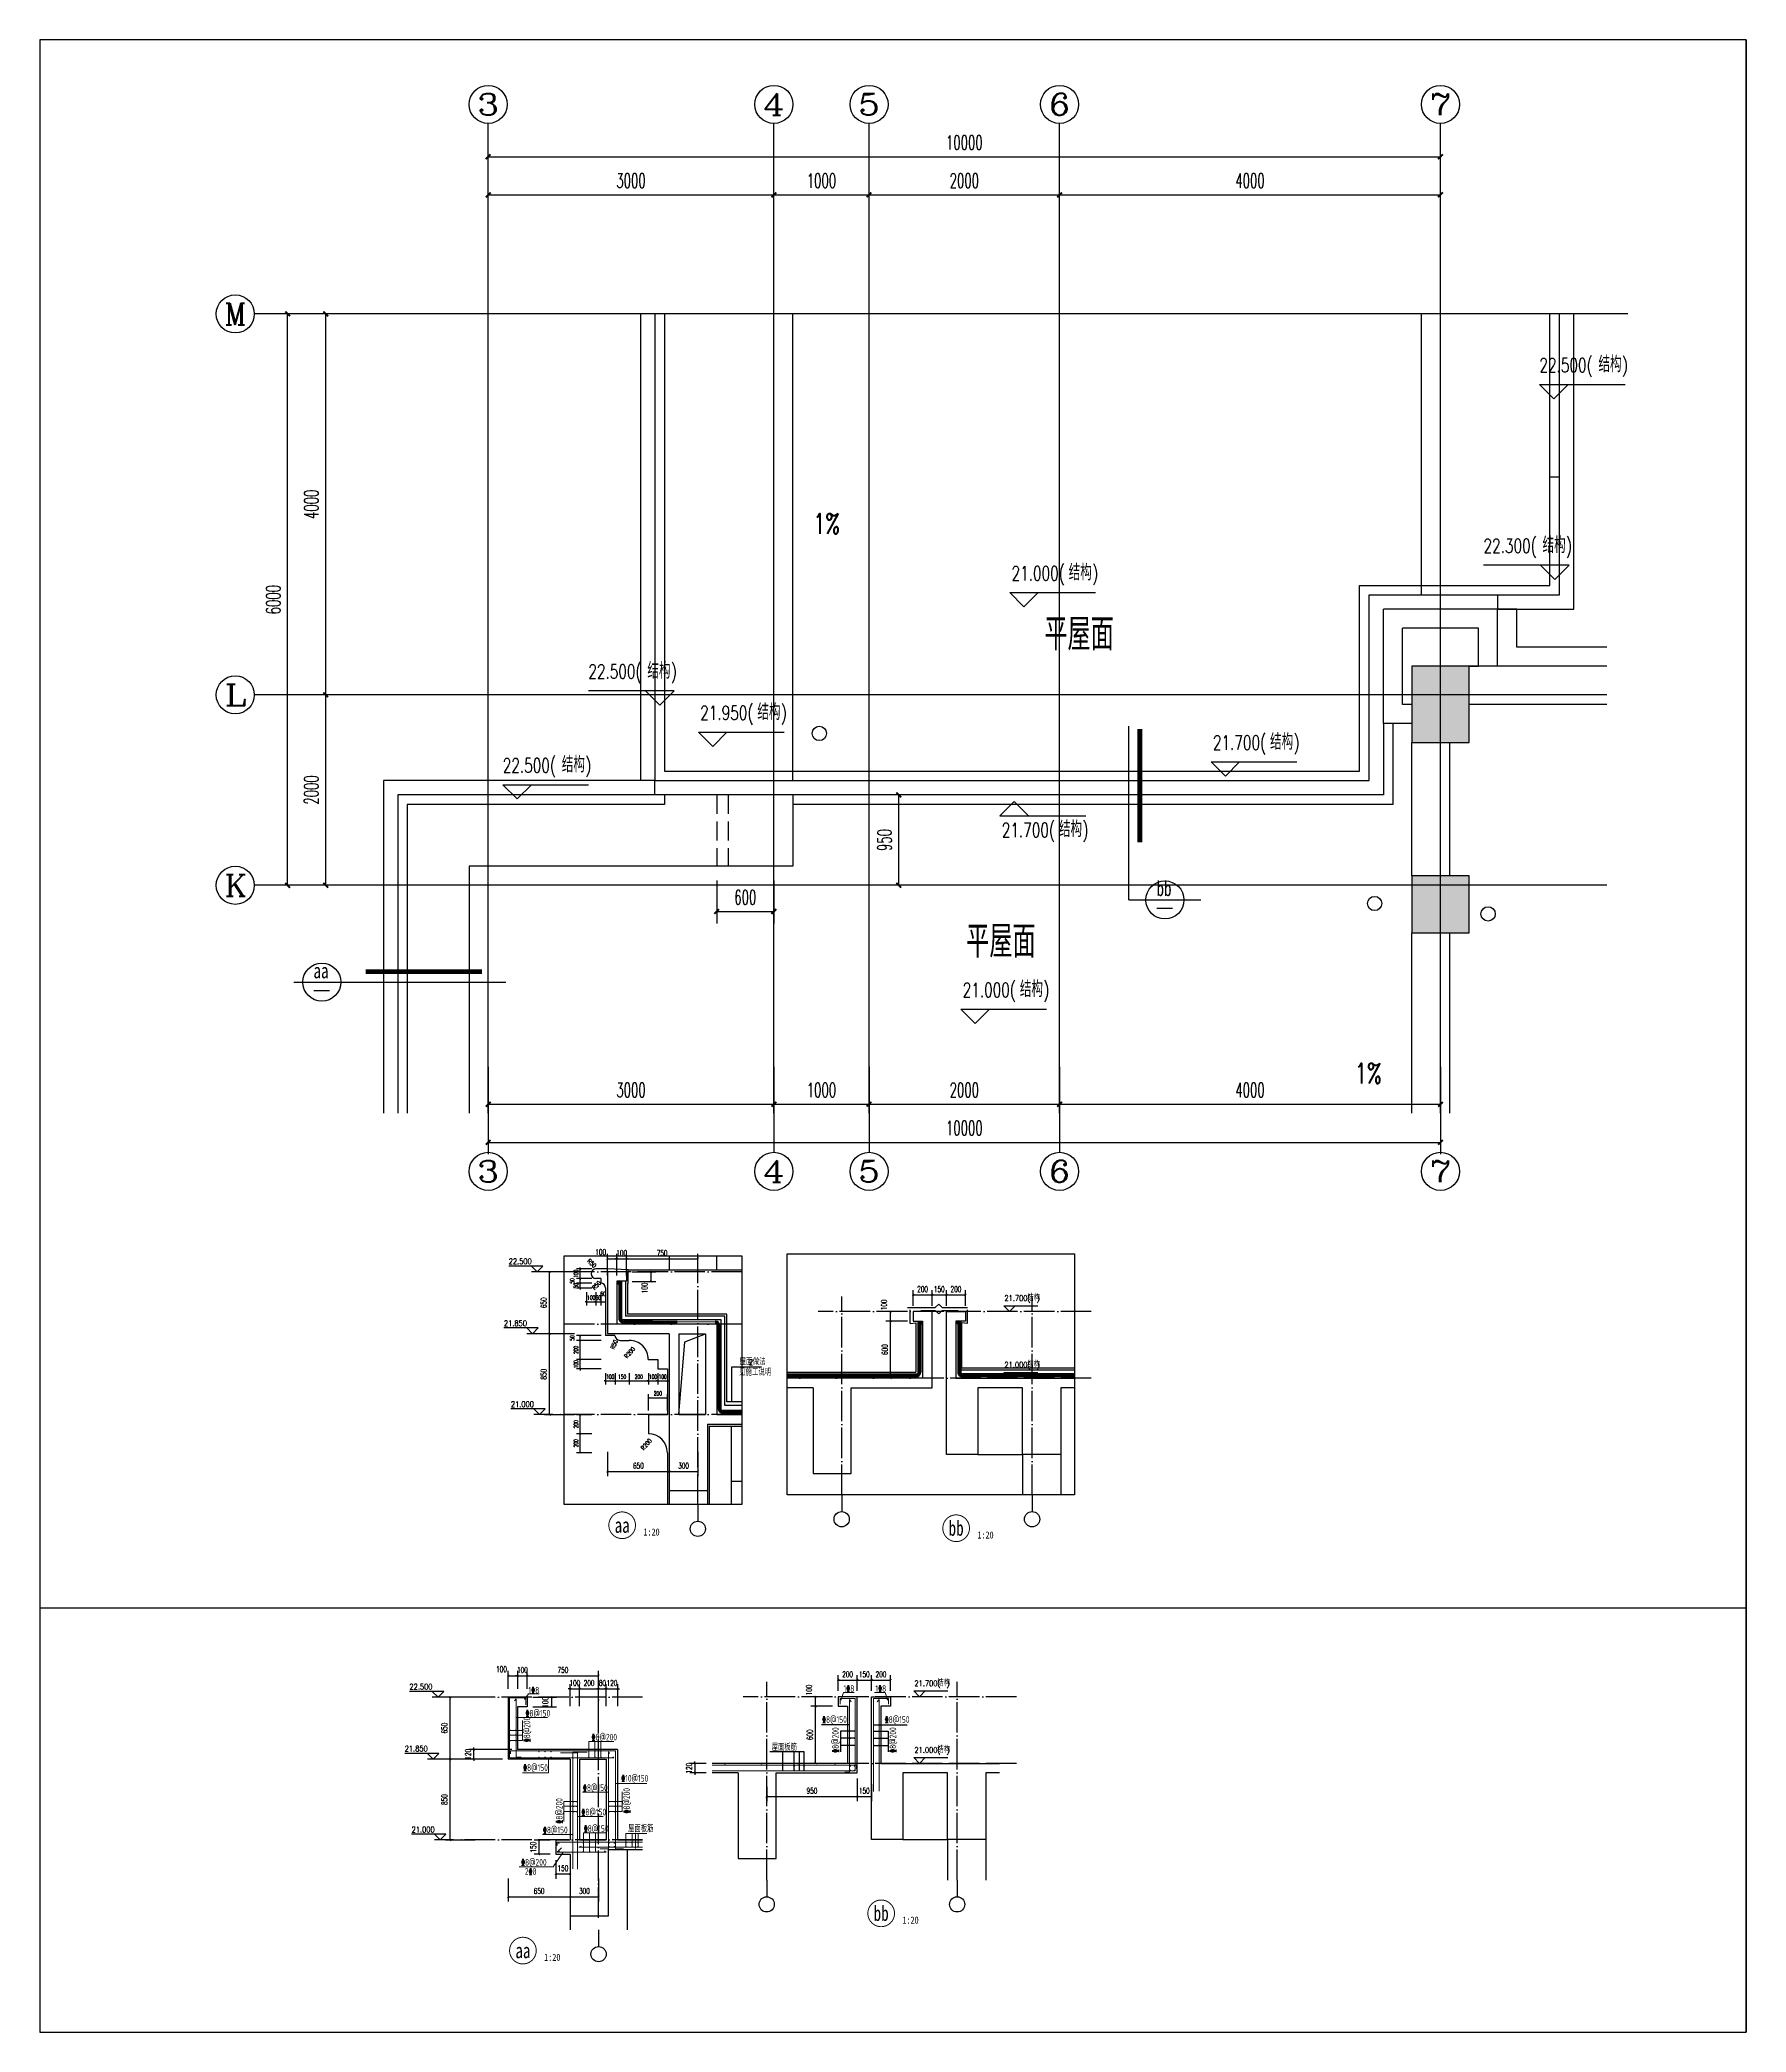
# Model space of a CAD drawing. Extents: x 0 to 125661, y -104936 to 8656.
# Drawn here: x 31633 to 49551, y -96536 to -75615 of the extents above; entities that cross this region are included whole.
import ezdxf
from ezdxf.enums import TextEntityAlignment as Align

# ---------------------------------------------------------------- set-up
doc = ezdxf.new("R2010")
doc.units = 0
doc.header["$LTSCALE"] = 800
doc.header["$MEASUREMENT"] = 0
for name, pattern in [('DASH', [0.35, 0.25, -0.1]), ('DOTE', [2.42, 2, -0.2, 0.02, -0.2]), ('HIDDEN2', [0.1875, 0.125, -0.0625])]:
    doc.linetypes.add(name, pattern=pattern)
doc.layers.get('0').update_dxf_attribs({"linetype": 'CONTINUOUS'})
doc.layers.get('Defpoints').update_dxf_attribs({"color": 1, "linetype": 'CONTINUOUS'})
for name, color, linetype in [('3-ban', 84, 'CONTINUOUS'), ('3-liang-s-1', 44, 'CONTINUOUS'), ('A-墙线', 9, 'CONTINUOUS'), ('A-外包装修', 227, 'CONTINUOUS'), ('A-立面看线', 117, 'CONTINUOUS'), ('A-装饰构件', 197, 'CONTINUOUS'), ('AXIS', 3, 'CONTINUOUS'), ('AXIS_TEXT', 7, 'CONTINUOUS'), ('COLUMN', 2, 'CONTINUOUS'), ('DIM_ELEV', 3, 'CONTINUOUS'), ('DIM_IDEN', 3, 'CONTINUOUS'), ('DIM_LEAD', 3, 'CONTINUOUS'), ('DOTE', 28, 'CONTINUOUS'), ('PUB_DIM', 3, 'CONTINUOUS'), ('PUB_HATCH', 8, 'CONTINUOUS'), ('PUB_TEXT', 7, 'CONTINUOUS'), ('QIANG', 167, 'CONTINUOUS'), ('WALL', 50, 'CONTINUOUS'), ('屋面排水', 4, 'CONTINUOUS'), ('房间名称', 7, 'CONTINUOUS'), ('看线1', 7, 'CONTINUOUS'), ('防水', 249, 'CONTINUOUS'), ('雨水管', 151, 'CONTINUOUS'), ('雨水管口', 6, 'CONTINUOUS'), ('面层', 123, 'CONTINUOUS')]:
    doc.layers.add(name, color=color, linetype=linetype)
doc.layers.add('3-零部件', color=73, linetype='CONTINUOUS', lineweight=5)
doc.styles.add('_TCH_AXIS', font='COMPLEX', dxfattribs={"bigfont": 'GBCBIG'})
doc.styles.add('_TCH_DIM', font='SIMPLEX', dxfattribs={"bigfont": 'GBCBIG'})
doc.styles.add('COMPLEX', font='COMPLEX')
doc.styles.add('DIM_FONT', font='SIMPLEX.shx', dxfattribs={"width": 0.6})
doc.styles.add('ht', font='SIMHEI.TTF')
doc.styles.add('TSSD_Rein', font='tssdeng.shx', dxfattribs={"width": 0.7, "bigfont": 'hztxt.shx'})
doc.styles.add('房间名称', font='SIMHEI.TTF', dxfattribs={"width": 0.8})
doc.dimstyles.new('DIMN15', dxfattribs={"dimscale": 0.15, "dimtxt": 300, "dimasz": 100, "dimexe": 250, "dimexo": 300, "dimgap": 150, "dimtad": 1, "dimdec": 0, "dimzin": 0, "dimdsep": 46, "dimtxsty": 'DIM_FONT', "dimblk": 'ARCHTICK', "dimcen": 0.09, "dimclrt": 7, "dimazin": 2, "dimtfac": 1, "dimtdec": 0, "dimtix": 1, "dimtmove": 2, "dimatfit": 3, "dimfxl": 0, "dimtolj": 1, "dimtzin": 0, "dimarcsym": 0})
doc.dimstyles.new('DIMN20', dxfattribs={"dimscale": 0.2, "dimtxt": 300, "dimasz": 100, "dimexe": 250, "dimexo": 300, "dimgap": 150, "dimtad": 1, "dimdec": 0, "dimzin": 0, "dimdsep": 46, "dimtxsty": 'DIM_FONT', "dimblk": 'ARCHTICK', "dimcen": 0.09, "dimclrt": 7, "dimazin": 2, "dimtfac": 1, "dimtdec": 0, "dimtix": 1, "dimtmove": 2, "dimatfit": 3, "dimfxl": 0, "dimtolj": 1, "dimtzin": 0, "dimarcsym": 0})
doc.dimstyles.new('DIMN50', dxfattribs={"dimscale": 0.5, "dimtxt": 300, "dimasz": 100, "dimexe": 250, "dimexo": 300, "dimgap": 150, "dimtad": 1, "dimdec": 0, "dimzin": 0, "dimdsep": 46, "dimtxsty": 'DIM_FONT', "dimblk": 'ARCHTICK', "dimcen": 0.09, "dimclrt": 7, "dimazin": 2, "dimtfac": 1, "dimtdec": 0, "dimtix": 1, "dimtmove": 2, "dimatfit": 3, "dimfxl": 0, "dimtolj": 1, "dimtzin": 0, "dimarcsym": 0})

msp = doc.modelspace()

# ---------------------------------------------------------------- texts
at = {"layer": '3-liang-s-1', "style": 'TSSD_Rein', "width": 0.7}
for s, p in [('1%%1328', (36764, -92979.6)), ('1%%1328', (40072.6, -92962.8)), ('1%%1328', (40407.5, -92962.8)), ('%%1328@150', (36732.1, -93222)), ('%%1328@150', (39847, -93288.3)), ('%%1328@150', (40505, -93288.3)), ('%%1328@200', (37425.8, -93472.9)), ('屋面板筋', (39318.8, -93580.9)), ('%%1328@150', (36707.6, -93792.9)), ('%%1328@150', (37336.1, -94004.3)), ('%%13210@150', (37737.7, -93904.8)), ('%%1328@150', (37319.3, -94259.5)), ('%%1328@150', (36915.7, -94448.5)), ('%%1328@150', (37344.6, -94432.8)), ('屋面板筋', (37811.4, -94434.8)), ('%%1328@200', (36686.5, -94786.8)), ('2%%1328', (36725.9, -94882.7))]:
    msp.add_text(s, height=70, dxfattribs=at).set_placement(p)
for p in [(36782.9, -93492.2), (40023.1, -93602.9), (40626.1, -93602.9), (37122.4, -94346.8), (37830.7, -94240.4)]:
    msp.add_text('%%1328@200', height=70, rotation=90, dxfattribs=at).set_placement(p)
at = {"layer": 'AXIS_TEXT', "color": 0, "style": 'ht', "width": 0.691406}
for s, p, p2 in [('bb', (43359.4, -84606.1), (43517.8, -84606.1)), ('aa', (34506.3, -85469.2), (34664.7, -85469.2)), ('aa', (37668.9, -91292.1), (37827.3, -91292.1)), ('bb', (41176.1, -91323.2), (41334.5, -91323.2)), ('bb', (40388.8, -95367.3), (40547.2, -95367.3)), ('aa', (36626.7, -95758.5), (36785.1, -95758.5))]:
    msp.add_text(s, height=158.39, dxfattribs=at).set_placement(p, p2, align=Align.FIT)
at = {"layer": 'PUB_DIM', "color": 7, "style": '_TCH_DIM', "width": 0.705882}
for s, rotation, p in [('R50', 316.20331, (37377.7, -88443.8)), ('R50', 45.48132, (37459.4, -88744.6)), ('R50', 66.6282, (37663.8, -89370.3)), ('R200', 48.25815, (37799.5, -89464.9)), ('R200', 48.28233, (37974.1, -90427.7))]:
    msp.add_text(s, height=44.62, rotation=rotation, dxfattribs=at).set_placement(p)
at = {"layer": 'PUB_TEXT'}
for s, height, style, width, p in [('22.500(', 148.75, '_TCH_DIM', 0.705882, (47380.1, -79105.2)), (')', 148.8, '_TCH_DIM', 0.705882, (48245.8, -79105.2)), ('1%', 212.5, '_TCH_DIM', 0.705882, (39753.3, -80801)), ('22.300(', 148.75, '_TCH_DIM', 0.705882, (46793, -81003.5)), (')', 148.8, '_TCH_DIM', 0.705882, (47658.7, -81003.5)), ('21.000(', 148.75, '_TCH_DIM', 0.705882, (41837, -81291.7)), (')', 148.8, '_TCH_DIM', 0.705882, (42682.7, -81291.7)), ('22.500(', 148.75, '_TCH_DIM', 0.705882, (37392.9, -82322.9)), (')', 148.8, '_TCH_DIM', 0.705882, (38258.7, -82322.9)), ('21.950(', 148.75, '_TCH_DIM', 0.705882, (38567.9, -82756.7)), (')', 148.8, '_TCH_DIM', 0.705882, (39413.6, -82756.7)), ('21.700(', 148.75, '_TCH_DIM', 0.705882, (43951.8, -83069.4)), (')', 148.8, '_TCH_DIM', 0.705882, (44797.5, -83069.4)), ('22.500(', 148.75, '_TCH_DIM', 0.705882, (36494, -83308.5)), (')', 148.8, '_TCH_DIM', 0.705882, (37359.7, -83308.5)), ('21.700(', 148.75, '_TCH_DIM', 0.705882, (41734.7, -83987.3)), (')', 148.8, '_TCH_DIM', 0.705882, (42580.5, -83987.3)), ('21.000(', 148.75, '_TCH_DIM', 0.705882, (41324, -85666.2)), (')', 148.8, '_TCH_DIM', 0.705882, (42169.7, -85666.2)), ('1%', 212.5, '_TCH_DIM', 0.705882, (45442.5, -86573)), ('22.500', 59.5, '_TCH_DIM', 0.705882, (36556.6, -88471.5)), ('21.700(', 59.5, '_TCH_DIM', 0.705882, (41762.5, -88858)), (')', 59.5, '_TCH_DIM', 0.705882, (42100.8, -88858)), ('21.850', 59.5, '_TCH_DIM', 0.705882, (36506.6, -89121.5)), ('2', 59.5, '_TCH_DIM', 0.705882, (39078.9, -89530.2)), ('21.000(', 59.5, '_TCH_DIM', 0.705882, (41762.5, -89558)), (')', 59.5, '_TCH_DIM', 0.705882, (42100.8, -89558)), ('21.000', 59.5, '_TCH_DIM', 0.705882, (36579.3, -89971.5)), ('1:20', 74.68, '房间名称', 0.8, (37971.2, -91321)), ('1:20', 74.68, '房间名称', 0.8, (41478.4, -91352.1)), ('22.500', 59.5, '_TCH_DIM', 0.705882, (35514.4, -92937.9)), ('21.700(', 59.5, '_TCH_DIM', 0.705882, (40817.2, -92902.1)), (')', 59.5, '_TCH_DIM', 0.705882, (41155.5, -92902.1)), ('21.850', 59.5, '_TCH_DIM', 0.705882, (35464.4, -93587.9)), ('21.000(', 59.5, '_TCH_DIM', 0.705882, (40817.2, -93602.1)), (')', 59.5, '_TCH_DIM', 0.705882, (41155.5, -93602.1)), ('21.000', 59.5, '_TCH_DIM', 0.705882, (35537.1, -94437.9)), ('1:20', 74.68, '房间名称', 0.8, (40691.1, -95396.2)), ('1:20', 74.68, '房间名称', 0.8, (36929, -95787.3))]:
    msp.add_text(s, height=height, dxfattribs=dict(at, style=style, width=width)).set_placement(p)
at = {"layer": 'PUB_TEXT', "style": '_TCH_DIM'}
for s, height, p in [('结构', 168.79, (48000.1, -79105.2)), ('结构', 168.79, (47413, -81003.5)), ('结构', 168.79, (42437, -81291.7)), ('结构', 168.79, (38012.9, -82322.9)), ('结构', 168.79, (39167.9, -82756.7)), ('结构', 168.79, (44551.8, -83069.4)), ('结构', 168.79, (37114, -83308.5)), ('结构', 168.79, (42334.7, -83987.3)), ('结构', 168.79, (41924, -85666.2)), ('结构', 67.52, (42002.5, -88858)), ('屋面', 67.52, (38980.6, -89530.2)), ('做法', 67.52, (39118.9, -89530.2)), ('结构', 67.52, (42002.5, -89558)), ('见施工说明', 67.52, (38976, -89640.2)), ('结构', 67.52, (41057.2, -92902.1)), ('结构', 67.52, (41057.2, -93602.1))]:
    msp.add_text(s, height=height, dxfattribs=at).set_placement(p)
at = {"layer": '房间名称', "style": '_TCH_DIM'}
for p in [(42181.6, -82026), (41360.6, -85252.1)]:
    msp.add_text('平屋面', height=337.59, dxfattribs=at).set_placement(p)

# ---------------------------------------------------------------- blocks, each defined once
blk = doc.blocks.new('_ArchTick')
at = {"color": 0, "linetype": 'ByBlock', "const_width": 0.4}
blk.add_lwpolyline([(-0.5, -0.5), (0.5, 0.5)], dxfattribs=at)
blk = doc.blocks.new('*D578')
at = {"layer": 'Defpoints', "color": 0}
for p in [(41003, -88794), (40803, -88969), (41003, -88969)]:
    blk.add_point(p, dxfattribs=at)
at = {"layer": 'PUB_DIM', "color": 0, "lineweight": -2}
for p, q in [((40803, -88909), (40803, -88744)), ((40803, -88794), (41003, -88794)), ((41003, -88909), (41003, -88744))]:
    blk.add_line(p, q, dxfattribs=at)
at = {"layer": 'PUB_DIM', "color": 0, "lineweight": -2, "xscale": 20, "yscale": 20, "zscale": 20, "rotation": 180}
blk.add_blockref('_ArchTick', (40803, -88794), dxfattribs=at)
at = {"layer": 'PUB_DIM', "color": 0, "lineweight": -2, "xscale": 20, "yscale": 20, "zscale": 20}
blk.add_blockref('_ArchTick', (41003, -88794), dxfattribs=at)
at = {"layer": 'PUB_DIM', "color": 7, "insert": (40903, -88734), "char_height": 60, "attachment_point": 5, "style": 'DIM_FONT'}
blk.add_mtext('\\A1;200', dxfattribs=at)
blk = doc.blocks.new('*D579')
at = {"layer": 'Defpoints', "color": 0}
for p in [(41153, -88794), (41003, -88969), (41153, -88969)]:
    blk.add_point(p, dxfattribs=at)
at = {"layer": 'PUB_DIM', "color": 0, "lineweight": -2}
for p, q in [((41003, -88909), (41003, -88744)), ((41003, -88794), (41153, -88794)), ((41153, -88909), (41153, -88744))]:
    blk.add_line(p, q, dxfattribs=at)
at = {"layer": 'PUB_DIM', "color": 0, "lineweight": -2, "xscale": 20, "yscale": 20, "zscale": 20, "rotation": 180}
blk.add_blockref('_ArchTick', (41003, -88794), dxfattribs=at)
at = {"layer": 'PUB_DIM', "color": 0, "lineweight": -2, "xscale": 20, "yscale": 20, "zscale": 20}
blk.add_blockref('_ArchTick', (41153, -88794), dxfattribs=at)
at = {"layer": 'PUB_DIM', "color": 7, "insert": (41078, -88734), "char_height": 60, "attachment_point": 5, "style": 'DIM_FONT'}
blk.add_mtext('\\A1;150', dxfattribs=at)
blk = doc.blocks.new('*D580')
at = {"layer": 'Defpoints', "color": 0}
for p in [(41353, -88794), (41153, -88969), (41353, -88969)]:
    blk.add_point(p, dxfattribs=at)
at = {"layer": 'PUB_DIM', "color": 0, "lineweight": -2}
for p, q in [((41153, -88909), (41153, -88744)), ((41153, -88794), (41353, -88794)), ((41353, -88909), (41353, -88744))]:
    blk.add_line(p, q, dxfattribs=at)
at = {"layer": 'PUB_DIM', "color": 0, "lineweight": -2, "xscale": 20, "yscale": 20, "zscale": 20, "rotation": 180}
blk.add_blockref('_ArchTick', (41153, -88794), dxfattribs=at)
at = {"layer": 'PUB_DIM', "color": 0, "lineweight": -2, "xscale": 20, "yscale": 20, "zscale": 20}
blk.add_blockref('_ArchTick', (41353, -88794), dxfattribs=at)
at = {"layer": 'PUB_DIM', "color": 7, "insert": (41253, -88734), "char_height": 60, "attachment_point": 5, "style": 'DIM_FONT'}
blk.add_mtext('\\A1;200', dxfattribs=at)
blk = doc.blocks.new('*D581')
at = {"layer": 'Defpoints', "color": 0}
for p in [(40566, -89069), (40803, -89069), (40803, -89669)]:
    blk.add_point(p, dxfattribs=at)
at = {"layer": 'PUB_DIM', "color": 0, "lineweight": -2}
for p, q in [((40743, -89069), (40516, -89069)), ((40566, -89669), (40566, -89069)), ((40743, -89669), (40516, -89669))]:
    blk.add_line(p, q, dxfattribs=at)
at = {"layer": 'PUB_DIM', "color": 0, "lineweight": -2, "xscale": 20, "yscale": 20, "zscale": 20}
for p, rotation in [((40566, -89069), 90), ((40566, -89669), 270)]:
    blk.add_blockref('_ArchTick', p, dxfattribs=dict(at, rotation=rotation))
at = {"layer": 'PUB_DIM', "color": 7, "insert": (40506, -89369), "char_height": 60, "attachment_point": 5, "rotation": 90, "style": 'DIM_FONT'}
blk.add_mtext('\\A1;600', dxfattribs=at)
blk = doc.blocks.new('*D582')
at = {"layer": 'Defpoints', "color": 0}
for p in [(40566, -88969), (40803, -88969), (40803, -89069)]:
    blk.add_point(p, dxfattribs=at)
at = {"layer": 'PUB_DIM', "color": 0, "lineweight": -2}
for p, q in [((40743, -88969), (40516, -88969)), ((40743, -89069), (40516, -89069)), ((40566, -89069), (40566, -88969))]:
    blk.add_line(p, q, dxfattribs=at)
at = {"layer": 'PUB_DIM', "color": 0, "lineweight": -2, "xscale": 20, "yscale": 20, "zscale": 20}
for p, rotation in [((40566, -88969), 90), ((40566, -89069), 270)]:
    blk.add_blockref('_ArchTick', p, dxfattribs=dict(at, rotation=rotation))
at = {"layer": 'PUB_DIM', "color": 7, "insert": (40497, -88899), "char_height": 60, "attachment_point": 5, "rotation": 90, "style": 'DIM_FONT'}
blk.add_mtext('\\A1;100', dxfattribs=at)
blk = doc.blocks.new('*D583')
at = {"layer": 'Defpoints', "color": 0}
for p in [(37308, -90052), (37473, -90052), (37473, -90252)]:
    blk.add_point(p, dxfattribs=at)
at = {"layer": 'PUB_DIM', "color": 0, "lineweight": -2}
for p, q in [((37428, -90052), (37270, -90052)), ((37308, -90252), (37308, -90052)), ((37428, -90252), (37270, -90252))]:
    blk.add_line(p, q, dxfattribs=at)
at = {"layer": 'PUB_DIM', "color": 0, "lineweight": -2, "xscale": 15, "yscale": 15, "zscale": 15}
for p, rotation in [((37308, -90052), 90), ((37308, -90252), 270)]:
    blk.add_blockref('_ArchTick', p, dxfattribs=dict(at, rotation=rotation))
at = {"layer": 'PUB_DIM', "color": 7, "insert": (37263, -90152), "char_height": 45, "attachment_point": 5, "rotation": 90, "style": 'DIM_FONT'}
blk.add_mtext('\\A1;200', dxfattribs=at)
blk = doc.blocks.new('*D584')
at = {"layer": 'Defpoints', "color": 0}
for p in [(37308, -90252), (37473, -90252), (37473, -90452)]:
    blk.add_point(p, dxfattribs=at)
at = {"layer": 'PUB_DIM', "color": 0, "lineweight": -2}
for p, q in [((37428, -90252), (37270, -90252)), ((37308, -90452), (37308, -90252)), ((37428, -90452), (37270, -90452))]:
    blk.add_line(p, q, dxfattribs=at)
at = {"layer": 'PUB_DIM', "color": 0, "lineweight": -2, "xscale": 15, "yscale": 15, "zscale": 15}
for p, rotation in [((37308, -90252), 90), ((37308, -90452), 270)]:
    blk.add_blockref('_ArchTick', p, dxfattribs=dict(at, rotation=rotation))
at = {"layer": 'PUB_DIM', "color": 7, "insert": (37263, -90352), "char_height": 45, "attachment_point": 5, "rotation": 90, "style": 'DIM_FONT'}
blk.add_mtext('\\A1;200', dxfattribs=at)
blk = doc.blocks.new('*D585')
at = {"layer": 'Defpoints', "color": 0}
for p in [(37308, -89222), (37573, -89222), (37573, -89272)]:
    blk.add_point(p, dxfattribs=at)
at = {"layer": 'PUB_DIM', "color": 0, "lineweight": -2}
for p, q in [((37528, -89222), (37270, -89222)), ((37528, -89272), (37270, -89272)), ((37308, -89272), (37308, -89222))]:
    blk.add_line(p, q, dxfattribs=at)
at = {"layer": 'PUB_DIM', "color": 0, "lineweight": -2, "xscale": 15, "yscale": 15, "zscale": 15}
for p, rotation in [((37308, -89222), 90), ((37308, -89272), 270)]:
    blk.add_blockref('_ArchTick', p, dxfattribs=dict(at, rotation=rotation))
at = {"layer": 'PUB_DIM', "color": 7, "insert": (37223, -89247), "char_height": 45, "attachment_point": 5, "rotation": 90, "style": 'DIM_FONT'}
blk.add_mtext('\\A1;50', dxfattribs=at)
blk = doc.blocks.new('*D586')
at = {"layer": 'Defpoints', "color": 0}
for p in [(37308, -89272), (37573, -89272), (37573, -89472)]:
    blk.add_point(p, dxfattribs=at)
at = {"layer": 'PUB_DIM', "color": 0, "lineweight": -2}
for p, q in [((37528, -89272), (37270, -89272)), ((37308, -89472), (37308, -89272)), ((37528, -89472), (37270, -89472))]:
    blk.add_line(p, q, dxfattribs=at)
at = {"layer": 'PUB_DIM', "color": 0, "lineweight": -2, "xscale": 15, "yscale": 15, "zscale": 15}
for p, rotation in [((37308, -89272), 90), ((37308, -89472), 270)]:
    blk.add_blockref('_ArchTick', p, dxfattribs=dict(at, rotation=rotation))
at = {"layer": 'PUB_DIM', "color": 7, "insert": (37263, -89372), "char_height": 45, "attachment_point": 5, "rotation": 90, "style": 'DIM_FONT'}
blk.add_mtext('\\A1;200', dxfattribs=at)
blk = doc.blocks.new('*D587')
at = {"layer": 'Defpoints', "color": 0}
for p in [(37308, -89472), (37573, -89472), (37573, -89572)]:
    blk.add_point(p, dxfattribs=at)
at = {"layer": 'PUB_DIM', "color": 0, "lineweight": -2}
for p, q in [((37528, -89472), (37270, -89472)), ((37308, -89472), (37308, -89457)), ((37308, -89572), (37308, -89472)), ((37528, -89572), (37270, -89572)), ((37308, -89572), (37308, -89587))]:
    blk.add_line(p, q, dxfattribs=at)
at = {"layer": 'PUB_DIM', "color": 0, "lineweight": -2, "xscale": 15, "yscale": 15, "zscale": 15}
for p, rotation in [((37308, -89472), 270), ((37308, -89572), 90)]:
    blk.add_blockref('_ArchTick', p, dxfattribs=dict(at, rotation=rotation))
at = {"layer": 'PUB_DIM', "color": 7, "insert": (37263, -89522), "char_height": 45, "attachment_point": 5, "rotation": 90, "style": 'DIM_FONT'}
blk.add_mtext('\\A1;100', dxfattribs=at)
blk = doc.blocks.new('*D588')
at = {"layer": 'Defpoints', "color": 0}
for p in [(37308, -88522), (37473, -88522), (37473, -88622)]:
    blk.add_point(p, dxfattribs=at)
at = {"layer": 'PUB_DIM', "color": 0, "lineweight": -2}
for p, q in [((37428, -88522), (37270, -88522)), ((37428, -88622), (37270, -88622)), ((37308, -88522), (37308, -88507)), ((37308, -88622), (37308, -88522)), ((37308, -88622), (37308, -88637))]:
    blk.add_line(p, q, dxfattribs=at)
at = {"layer": 'PUB_DIM', "color": 0, "lineweight": -2, "xscale": 15, "yscale": 15, "zscale": 15}
for p, rotation in [((37308, -88522), 270), ((37308, -88622), 90)]:
    blk.add_blockref('_ArchTick', p, dxfattribs=dict(at, rotation=rotation))
at = {"layer": 'PUB_DIM', "color": 7, "insert": (37263, -88572), "char_height": 45, "attachment_point": 5, "rotation": 90, "style": 'DIM_FONT'}
blk.add_mtext('\\A1;100', dxfattribs=at)
blk = doc.blocks.new('*D589')
at = {"layer": 'Defpoints', "color": 0}
for p in [(37308, -88622), (37473, -88622), (37473, -88672)]:
    blk.add_point(p, dxfattribs=at)
at = {"layer": 'PUB_DIM', "color": 0, "lineweight": -2}
for p, q in [((37428, -88622), (37270, -88622)), ((37428, -88672), (37270, -88672)), ((37308, -88672), (37308, -88622))]:
    blk.add_line(p, q, dxfattribs=at)
at = {"layer": 'PUB_DIM', "color": 0, "lineweight": -2, "xscale": 15, "yscale": 15, "zscale": 15}
for p, rotation in [((37308, -88622), 90), ((37308, -88672), 270)]:
    blk.add_blockref('_ArchTick', p, dxfattribs=dict(at, rotation=rotation))
at = {"layer": 'PUB_DIM', "color": 7, "insert": (37223, -88647), "char_height": 45, "attachment_point": 5, "rotation": 90, "style": 'DIM_FONT'}
blk.add_mtext('\\A1;50', dxfattribs=at)
blk = doc.blocks.new('*D590')
at = {"layer": 'Defpoints', "color": 0}
for p in [(37308, -88672), (37473, -88672), (37473, -88722)]:
    blk.add_point(p, dxfattribs=at)
at = {"layer": 'PUB_DIM', "color": 0, "lineweight": -2}
for p, q in [((37428, -88672), (37270, -88672)), ((37308, -88672), (37308, -88657)), ((37308, -88722), (37308, -88672)), ((37428, -88722), (37270, -88722)), ((37308, -88722), (37308, -88737))]:
    blk.add_line(p, q, dxfattribs=at)
at = {"layer": 'PUB_DIM', "color": 0, "lineweight": -2, "xscale": 15, "yscale": 15, "zscale": 15}
for p, rotation in [((37308, -88672), 270), ((37308, -88722), 90)]:
    blk.add_blockref('_ArchTick', p, dxfattribs=dict(at, rotation=rotation))
at = {"layer": 'PUB_DIM', "color": 7, "insert": (37263, -88697), "char_height": 45, "attachment_point": 5, "rotation": 90, "style": 'DIM_FONT'}
blk.add_mtext('\\A1;50', dxfattribs=at)
blk = doc.blocks.new('*D591')
at = {"layer": 'Defpoints', "color": 0}
for p in [(37523, -88720), (37573, -88720), (37573, -88868)]:
    blk.add_point(p, dxfattribs=at)
at = {"layer": 'PUB_DIM', "color": 0, "lineweight": -2}
for p, q in [((37523, -88765), (37523, -88905)), ((37523, -88868), (37573, -88868)), ((37573, -88765), (37573, -88905))]:
    blk.add_line(p, q, dxfattribs=at)
at = {"layer": 'PUB_DIM', "color": 0, "lineweight": -2, "xscale": 15, "yscale": 15, "zscale": 15, "rotation": 180}
blk.add_blockref('_ArchTick', (37523, -88868), dxfattribs=at)
at = {"layer": 'PUB_DIM', "color": 0, "lineweight": -2, "xscale": 15, "yscale": 15, "zscale": 15}
blk.add_blockref('_ArchTick', (37573, -88868), dxfattribs=at)
at = {"layer": 'PUB_DIM', "color": 7, "insert": (37548, -88783), "char_height": 45, "attachment_point": 5, "style": 'DIM_FONT'}
blk.add_mtext('\\A1;50', dxfattribs=at)
blk = doc.blocks.new('*D592')
at = {"layer": 'Defpoints', "color": 0}
for p in [(37473, -88720), (37523, -88720), (37523, -88868)]:
    blk.add_point(p, dxfattribs=at)
at = {"layer": 'PUB_DIM', "color": 0, "lineweight": -2}
for p, q in [((37473, -88868), (37458, -88868)), ((37473, -88765), (37473, -88905)), ((37473, -88868), (37523, -88868)), ((37523, -88765), (37523, -88905)), ((37523, -88868), (37538, -88868))]:
    blk.add_line(p, q, dxfattribs=at)
at = {"layer": 'PUB_DIM', "color": 0, "lineweight": -2, "xscale": 15, "yscale": 15, "zscale": 15}
blk.add_blockref('_ArchTick', (37473, -88868), dxfattribs=at)
at = {"layer": 'PUB_DIM', "color": 0, "lineweight": -2, "xscale": 15, "yscale": 15, "zscale": 15, "rotation": 180}
blk.add_blockref('_ArchTick', (37523, -88868), dxfattribs=at)
at = {"layer": 'PUB_DIM', "color": 7, "insert": (37498, -88823), "char_height": 45, "attachment_point": 5, "style": 'DIM_FONT'}
blk.add_mtext('\\A1;50', dxfattribs=at)
blk = doc.blocks.new('*D593')
at = {"layer": 'Defpoints', "color": 0}
for p in [(37373, -88720), (37473, -88720), (37473, -88868)]:
    blk.add_point(p, dxfattribs=at)
at = {"layer": 'PUB_DIM', "color": 0, "lineweight": -2}
for p, q in [((37373, -88868), (37358, -88868)), ((37373, -88765), (37373, -88905)), ((37373, -88868), (37473, -88868)), ((37473, -88765), (37473, -88905)), ((37473, -88868), (37488, -88868))]:
    blk.add_line(p, q, dxfattribs=at)
at = {"layer": 'PUB_DIM', "color": 0, "lineweight": -2, "xscale": 15, "yscale": 15, "zscale": 15}
blk.add_blockref('_ArchTick', (37373, -88868), dxfattribs=at)
at = {"layer": 'PUB_DIM', "color": 0, "lineweight": -2, "xscale": 15, "yscale": 15, "zscale": 15, "rotation": 180}
blk.add_blockref('_ArchTick', (37473, -88868), dxfattribs=at)
at = {"layer": 'PUB_DIM', "color": 7, "insert": (37423, -88823), "char_height": 45, "attachment_point": 5, "style": 'DIM_FONT'}
blk.add_mtext('\\A1;100', dxfattribs=at)
blk = doc.blocks.new('*D594')
at = {"layer": 'Defpoints', "color": 0}
for p in [(38223, -89874), (38023, -90052), (38223, -90052)]:
    blk.add_point(p, dxfattribs=at)
at = {"layer": 'PUB_DIM', "color": 0, "lineweight": -2}
for p, q in [((38023, -90007), (38023, -89837)), ((38023, -89874), (38223, -89874)), ((38223, -90007), (38223, -89837))]:
    blk.add_line(p, q, dxfattribs=at)
at = {"layer": 'PUB_DIM', "color": 0, "lineweight": -2, "xscale": 15, "yscale": 15, "zscale": 15, "rotation": 180}
blk.add_blockref('_ArchTick', (38023, -89874), dxfattribs=at)
at = {"layer": 'PUB_DIM', "color": 0, "lineweight": -2, "xscale": 15, "yscale": 15, "zscale": 15}
blk.add_blockref('_ArchTick', (38223, -89874), dxfattribs=at)
at = {"layer": 'PUB_DIM', "color": 7, "insert": (38123, -89829), "char_height": 45, "attachment_point": 5, "style": 'DIM_FONT'}
blk.add_mtext('\\A1;200', dxfattribs=at)
blk = doc.blocks.new('*D595')
at = {"layer": 'Defpoints', "color": 0}
for p in [(37573, -89572), (37673, -89572), (37673, -89698)]:
    blk.add_point(p, dxfattribs=at)
at = {"layer": 'PUB_DIM', "color": 0, "lineweight": -2}
for p, q in [((37573, -89698), (37558, -89698)), ((37573, -89617), (37573, -89735)), ((37573, -89698), (37673, -89698)), ((37673, -89617), (37673, -89735)), ((37673, -89698), (37688, -89698))]:
    blk.add_line(p, q, dxfattribs=at)
at = {"layer": 'PUB_DIM', "color": 0, "lineweight": -2, "xscale": 15, "yscale": 15, "zscale": 15}
blk.add_blockref('_ArchTick', (37573, -89698), dxfattribs=at)
at = {"layer": 'PUB_DIM', "color": 0, "lineweight": -2, "xscale": 15, "yscale": 15, "zscale": 15, "rotation": 180}
blk.add_blockref('_ArchTick', (37673, -89698), dxfattribs=at)
at = {"layer": 'PUB_DIM', "color": 7, "insert": (37623, -89653), "char_height": 45, "attachment_point": 5, "style": 'DIM_FONT'}
blk.add_mtext('\\A1;100', dxfattribs=at)
blk = doc.blocks.new('*D596')
at = {"layer": 'Defpoints', "color": 0}
for p in [(37673, -89572), (37823, -89572), (37823, -89698)]:
    blk.add_point(p, dxfattribs=at)
at = {"layer": 'PUB_DIM', "color": 0, "lineweight": -2}
for p, q in [((37673, -89617), (37673, -89735)), ((37673, -89698), (37823, -89698)), ((37823, -89617), (37823, -89735))]:
    blk.add_line(p, q, dxfattribs=at)
at = {"layer": 'PUB_DIM', "color": 0, "lineweight": -2, "xscale": 15, "yscale": 15, "zscale": 15, "rotation": 180}
blk.add_blockref('_ArchTick', (37673, -89698), dxfattribs=at)
at = {"layer": 'PUB_DIM', "color": 0, "lineweight": -2, "xscale": 15, "yscale": 15, "zscale": 15}
blk.add_blockref('_ArchTick', (37823, -89698), dxfattribs=at)
at = {"layer": 'PUB_DIM', "color": 7, "insert": (37748, -89653), "char_height": 45, "attachment_point": 5, "style": 'DIM_FONT'}
blk.add_mtext('\\A1;150', dxfattribs=at)
blk = doc.blocks.new('*D597')
at = {"layer": 'Defpoints', "color": 0}
for p in [(37823, -89572), (38023, -89572), (38023, -89698)]:
    blk.add_point(p, dxfattribs=at)
at = {"layer": 'PUB_DIM', "color": 0, "lineweight": -2}
for p, q in [((37823, -89617), (37823, -89735)), ((37823, -89698), (38023, -89698)), ((38023, -89617), (38023, -89735))]:
    blk.add_line(p, q, dxfattribs=at)
at = {"layer": 'PUB_DIM', "color": 0, "lineweight": -2, "xscale": 15, "yscale": 15, "zscale": 15, "rotation": 180}
blk.add_blockref('_ArchTick', (37823, -89698), dxfattribs=at)
at = {"layer": 'PUB_DIM', "color": 0, "lineweight": -2, "xscale": 15, "yscale": 15, "zscale": 15}
blk.add_blockref('_ArchTick', (38023, -89698), dxfattribs=at)
at = {"layer": 'PUB_DIM', "color": 7, "insert": (37923, -89653), "char_height": 45, "attachment_point": 5, "style": 'DIM_FONT'}
blk.add_mtext('\\A1;200', dxfattribs=at)
blk = doc.blocks.new('*D598')
at = {"layer": 'Defpoints', "color": 0}
for p in [(38023, -89572), (38123, -89572), (38123, -89698)]:
    blk.add_point(p, dxfattribs=at)
at = {"layer": 'PUB_DIM', "color": 0, "lineweight": -2}
for p, q in [((38023, -89698), (38008, -89698)), ((38023, -89617), (38023, -89735)), ((38023, -89698), (38123, -89698)), ((38123, -89617), (38123, -89735)), ((38123, -89698), (38138, -89698))]:
    blk.add_line(p, q, dxfattribs=at)
at = {"layer": 'PUB_DIM', "color": 0, "lineweight": -2, "xscale": 15, "yscale": 15, "zscale": 15}
blk.add_blockref('_ArchTick', (38023, -89698), dxfattribs=at)
at = {"layer": 'PUB_DIM', "color": 0, "lineweight": -2, "xscale": 15, "yscale": 15, "zscale": 15, "rotation": 180}
blk.add_blockref('_ArchTick', (38123, -89698), dxfattribs=at)
at = {"layer": 'PUB_DIM', "color": 7, "insert": (38073, -89653), "char_height": 45, "attachment_point": 5, "style": 'DIM_FONT'}
blk.add_mtext('\\A1;100', dxfattribs=at)
blk = doc.blocks.new('*D599')
at = {"layer": 'Defpoints', "color": 0}
for p in [(38123, -89572), (38223, -89572), (38223, -89698)]:
    blk.add_point(p, dxfattribs=at)
at = {"layer": 'PUB_DIM', "color": 0, "lineweight": -2}
for p, q in [((38123, -89698), (38108, -89698)), ((38123, -89617), (38123, -89735)), ((38123, -89698), (38223, -89698)), ((38223, -89617), (38223, -89735)), ((38223, -89698), (38238, -89698))]:
    blk.add_line(p, q, dxfattribs=at)
at = {"layer": 'PUB_DIM', "color": 0, "lineweight": -2, "xscale": 15, "yscale": 15, "zscale": 15}
blk.add_blockref('_ArchTick', (38123, -89698), dxfattribs=at)
at = {"layer": 'PUB_DIM', "color": 0, "lineweight": -2, "xscale": 15, "yscale": 15, "zscale": 15, "rotation": 180}
blk.add_blockref('_ArchTick', (38223, -89698), dxfattribs=at)
at = {"layer": 'PUB_DIM', "color": 7, "insert": (38173, -89653), "char_height": 45, "attachment_point": 5, "style": 'DIM_FONT'}
blk.add_mtext('\\A1;100', dxfattribs=at)
blk = doc.blocks.new('*D600')
at = {"layer": 'Defpoints', "color": 0}
for p in [(37793, -88552), (37793, -88652), (38052, -88552)]:
    blk.add_point(p, dxfattribs=at)
at = {"layer": 'PUB_DIM', "color": 0, "lineweight": -2}
for p, q in [((37853, -88552), (38102, -88552)), ((37853, -88652), (38102, -88652)), ((38052, -88652), (38052, -88552))]:
    blk.add_line(p, q, dxfattribs=at)
at = {"layer": 'PUB_DIM', "color": 0, "lineweight": -2, "xscale": 20, "yscale": 20, "zscale": 20}
for p, rotation in [((38052, -88552), 90), ((38052, -88652), 270)]:
    blk.add_blockref('_ArchTick', p, dxfattribs=dict(at, rotation=rotation))
at = {"layer": 'PUB_DIM', "color": 7, "insert": (37983, -88722), "char_height": 60, "attachment_point": 5, "rotation": 90, "style": 'DIM_FONT'}
blk.add_mtext('\\A1;100', dxfattribs=at)
blk = doc.blocks.new('*D601')
at = {"layer": 'Defpoints', "color": 0}
for p in [(36984, -89202), (37308, -89202), (37308, -90052)]:
    blk.add_point(p, dxfattribs=at)
at = {"layer": 'PUB_DIM', "color": 0, "lineweight": -2}
for p, q in [((37248, -89202), (36934, -89202)), ((36984, -90052), (36984, -89202)), ((37248, -90052), (36934, -90052))]:
    blk.add_line(p, q, dxfattribs=at)
at = {"layer": 'PUB_DIM', "color": 0, "lineweight": -2, "xscale": 20, "yscale": 20, "zscale": 20}
for p, rotation in [((36984, -89202), 90), ((36984, -90052), 270)]:
    blk.add_blockref('_ArchTick', p, dxfattribs=dict(at, rotation=rotation))
at = {"layer": 'PUB_DIM', "color": 7, "insert": (36924, -89627), "char_height": 60, "attachment_point": 5, "rotation": 90, "style": 'DIM_FONT'}
blk.add_mtext('\\A1;850', dxfattribs=at)
blk = doc.blocks.new('*D602')
at = {"layer": 'Defpoints', "color": 0}
for p in [(36984, -88552), (37308, -88552), (37308, -89202)]:
    blk.add_point(p, dxfattribs=at)
at = {"layer": 'PUB_DIM', "color": 0, "lineweight": -2}
for p, q in [((37248, -88552), (36934, -88552)), ((36984, -89202), (36984, -88552)), ((37248, -89202), (36934, -89202))]:
    blk.add_line(p, q, dxfattribs=at)
at = {"layer": 'PUB_DIM', "color": 0, "lineweight": -2, "xscale": 20, "yscale": 20, "zscale": 20}
for p, rotation in [((36984, -88552), 90), ((36984, -89202), 270)]:
    blk.add_blockref('_ArchTick', p, dxfattribs=dict(at, rotation=rotation))
at = {"layer": 'PUB_DIM', "color": 7, "insert": (36924, -88877), "char_height": 60, "attachment_point": 5, "rotation": 90, "style": 'DIM_FONT'}
blk.add_mtext('\\A1;650', dxfattribs=at)
blk = doc.blocks.new('*D603')
at = {"layer": 'Defpoints', "color": 0}
for p in [(37593, -90382), (38243, -90382), (38243, -90648)]:
    blk.add_point(p, dxfattribs=at)
at = {"layer": 'PUB_DIM', "color": 0, "lineweight": -2}
for p, q in [((37593, -90442), (37593, -90698)), ((38243, -90442), (38243, -90698)), ((37593, -90648), (38243, -90648))]:
    blk.add_line(p, q, dxfattribs=at)
at = {"layer": 'PUB_DIM', "color": 0, "lineweight": -2, "xscale": 20, "yscale": 20, "zscale": 20, "rotation": 180}
blk.add_blockref('_ArchTick', (37593, -90648), dxfattribs=at)
at = {"layer": 'PUB_DIM', "color": 0, "lineweight": -2, "xscale": 20, "yscale": 20, "zscale": 20}
blk.add_blockref('_ArchTick', (38243, -90648), dxfattribs=at)
at = {"layer": 'PUB_DIM', "color": 7, "insert": (37918, -90588), "char_height": 60, "attachment_point": 5, "style": 'DIM_FONT'}
blk.add_mtext('\\A1;650', dxfattribs=at)
blk = doc.blocks.new('*D604')
at = {"layer": 'Defpoints', "color": 0}
for p in [(38243, -90382), (38543, -90382), (38543, -90648)]:
    blk.add_point(p, dxfattribs=at)
at = {"layer": 'PUB_DIM', "color": 0, "lineweight": -2}
for p, q in [((38243, -90442), (38243, -90698)), ((38543, -90442), (38543, -90698)), ((38243, -90648), (38543, -90648))]:
    blk.add_line(p, q, dxfattribs=at)
at = {"layer": 'PUB_DIM', "color": 0, "lineweight": -2, "xscale": 20, "yscale": 20, "zscale": 20, "rotation": 180}
blk.add_blockref('_ArchTick', (38243, -90648), dxfattribs=at)
at = {"layer": 'PUB_DIM', "color": 0, "lineweight": -2, "xscale": 20, "yscale": 20, "zscale": 20}
blk.add_blockref('_ArchTick', (38543, -90648), dxfattribs=at)
at = {"layer": 'PUB_DIM', "color": 7, "insert": (38393, -90588), "char_height": 60, "attachment_point": 5, "style": 'DIM_FONT'}
blk.add_mtext('\\A1;300', dxfattribs=at)
blk = doc.blocks.new('*D605')
at = {"layer": 'Defpoints', "color": 0}
for p in [(38543, -88414), (37793, -88652), (38543, -88652)]:
    blk.add_point(p, dxfattribs=at)
at = {"layer": 'PUB_DIM', "color": 0, "lineweight": -2}
for p, q in [((37793, -88592), (37793, -88364)), ((37793, -88414), (38543, -88414)), ((38543, -88592), (38543, -88364))]:
    blk.add_line(p, q, dxfattribs=at)
at = {"layer": 'PUB_DIM', "color": 0, "lineweight": -2, "xscale": 20, "yscale": 20, "zscale": 20, "rotation": 180}
blk.add_blockref('_ArchTick', (37793, -88414), dxfattribs=at)
at = {"layer": 'PUB_DIM', "color": 0, "lineweight": -2, "xscale": 20, "yscale": 20, "zscale": 20}
blk.add_blockref('_ArchTick', (38543, -88414), dxfattribs=at)
at = {"layer": 'PUB_DIM', "color": 7, "insert": (38168, -88354), "char_height": 60, "attachment_point": 5, "style": 'DIM_FONT'}
blk.add_mtext('\\A1;750', dxfattribs=at)
blk = doc.blocks.new('*D606')
at = {"layer": 'Defpoints', "color": 0}
for p in [(37793, -88414), (37693, -88652), (37793, -88652)]:
    blk.add_point(p, dxfattribs=at)
at = {"layer": 'PUB_DIM', "color": 0, "lineweight": -2}
for p, q in [((37693, -88414), (37673, -88414)), ((37693, -88592), (37693, -88364)), ((37693, -88414), (37793, -88414)), ((37793, -88592), (37793, -88364)), ((37793, -88414), (37813, -88414))]:
    blk.add_line(p, q, dxfattribs=at)
at = {"layer": 'PUB_DIM', "color": 0, "lineweight": -2, "xscale": 20, "yscale": 20, "zscale": 20}
blk.add_blockref('_ArchTick', (37693, -88414), dxfattribs=at)
at = {"layer": 'PUB_DIM', "color": 0, "lineweight": -2, "xscale": 20, "yscale": 20, "zscale": 20, "rotation": 180}
blk.add_blockref('_ArchTick', (37793, -88414), dxfattribs=at)
at = {"layer": 'PUB_DIM', "color": 7, "insert": (37743, -88354), "char_height": 60, "attachment_point": 5, "style": 'DIM_FONT'}
blk.add_mtext('\\A1;100', dxfattribs=at)
blk = doc.blocks.new('*D607')
at = {"layer": 'Defpoints', "color": 0}
for p in [(37693, -88414), (37593, -88652), (37693, -88652)]:
    blk.add_point(p, dxfattribs=at)
at = {"layer": 'PUB_DIM', "color": 0, "lineweight": -2}
for p, q in [((37593, -88592), (37593, -88364)), ((37593, -88414), (37693, -88414)), ((37693, -88592), (37693, -88364))]:
    blk.add_line(p, q, dxfattribs=at)
at = {"layer": 'PUB_DIM', "color": 0, "lineweight": -2, "xscale": 20, "yscale": 20, "zscale": 20, "rotation": 180}
blk.add_blockref('_ArchTick', (37593, -88414), dxfattribs=at)
at = {"layer": 'PUB_DIM', "color": 0, "lineweight": -2, "xscale": 20, "yscale": 20, "zscale": 20}
blk.add_blockref('_ArchTick', (37693, -88414), dxfattribs=at)
at = {"layer": 'PUB_DIM', "color": 7, "insert": (37523, -88345), "char_height": 60, "attachment_point": 5, "style": 'DIM_FONT'}
blk.add_mtext('\\A1;100', dxfattribs=at)
blk = doc.blocks.new('*D608')
at = {"layer": 'AXIS', "color": 0, "lineweight": -2}
for p, q in [((36341, -78343), (36341, -77118)), ((39341, -78343), (39341, -77118)), ((36341, -77243), (39341, -77243))]:
    blk.add_line(p, q, dxfattribs=at)
at = {"layer": 'Defpoints', "color": 0}
for p in [(39341, -77243), (36341, -78493), (39341, -78493)]:
    blk.add_point(p, dxfattribs=at)
at = {"layer": 'AXIS', "color": 0, "lineweight": -2, "xscale": 50, "yscale": 50, "zscale": 50, "rotation": 180}
blk.add_blockref('_ArchTick', (36341, -77243), dxfattribs=at)
at = {"layer": 'AXIS', "color": 0, "lineweight": -2, "xscale": 50, "yscale": 50, "zscale": 50}
blk.add_blockref('_ArchTick', (39341, -77243), dxfattribs=at)
at = {"layer": 'AXIS', "color": 7, "insert": (37841, -77093), "char_height": 150, "attachment_point": 5, "style": 'DIM_FONT'}
blk.add_mtext('\\A1;3000', dxfattribs=at)
blk = doc.blocks.new('*D609')
at = {"layer": 'AXIS', "color": 0, "lineweight": -2}
for p, q in [((39341, -78343), (39341, -77118)), ((40341, -78343), (40341, -77118)), ((39341, -77243), (40341, -77243))]:
    blk.add_line(p, q, dxfattribs=at)
at = {"layer": 'Defpoints', "color": 0}
for p in [(40341, -77243), (39341, -78493), (40341, -78493)]:
    blk.add_point(p, dxfattribs=at)
at = {"layer": 'AXIS', "color": 0, "lineweight": -2, "xscale": 50, "yscale": 50, "zscale": 50, "rotation": 180}
blk.add_blockref('_ArchTick', (39341, -77243), dxfattribs=at)
at = {"layer": 'AXIS', "color": 0, "lineweight": -2, "xscale": 50, "yscale": 50, "zscale": 50}
blk.add_blockref('_ArchTick', (40341, -77243), dxfattribs=at)
at = {"layer": 'AXIS', "color": 7, "insert": (39841, -77093), "char_height": 150, "attachment_point": 5, "style": 'DIM_FONT'}
blk.add_mtext('\\A1;1000', dxfattribs=at)
blk = doc.blocks.new('*D610')
at = {"layer": 'AXIS', "color": 0, "lineweight": -2}
for p, q in [((40341, -78343), (40341, -77118)), ((42341, -78343), (42341, -77118)), ((40341, -77243), (42341, -77243))]:
    blk.add_line(p, q, dxfattribs=at)
at = {"layer": 'Defpoints', "color": 0}
for p in [(42341, -77243), (40341, -78493), (42341, -78493)]:
    blk.add_point(p, dxfattribs=at)
at = {"layer": 'AXIS', "color": 0, "lineweight": -2, "xscale": 50, "yscale": 50, "zscale": 50, "rotation": 180}
blk.add_blockref('_ArchTick', (40341, -77243), dxfattribs=at)
at = {"layer": 'AXIS', "color": 0, "lineweight": -2, "xscale": 50, "yscale": 50, "zscale": 50}
blk.add_blockref('_ArchTick', (42341, -77243), dxfattribs=at)
at = {"layer": 'AXIS', "color": 7, "insert": (41341, -77093), "char_height": 150, "attachment_point": 5, "style": 'DIM_FONT'}
blk.add_mtext('\\A1;2000', dxfattribs=at)
blk = doc.blocks.new('*D611')
at = {"layer": 'AXIS', "color": 0, "lineweight": -2}
for p, q in [((42341, -78343), (42341, -77118)), ((46341, -78343), (46341, -77118)), ((42341, -77243), (46341, -77243))]:
    blk.add_line(p, q, dxfattribs=at)
at = {"layer": 'Defpoints', "color": 0}
for p in [(46341, -77243), (42341, -78493), (46341, -78493)]:
    blk.add_point(p, dxfattribs=at)
at = {"layer": 'AXIS', "color": 0, "lineweight": -2, "xscale": 50, "yscale": 50, "zscale": 50, "rotation": 180}
blk.add_blockref('_ArchTick', (42341, -77243), dxfattribs=at)
at = {"layer": 'AXIS', "color": 0, "lineweight": -2, "xscale": 50, "yscale": 50, "zscale": 50}
blk.add_blockref('_ArchTick', (46341, -77243), dxfattribs=at)
at = {"layer": 'AXIS', "color": 7, "insert": (44341, -77093), "char_height": 150, "attachment_point": 5, "style": 'DIM_FONT'}
blk.add_mtext('\\A1;4000', dxfattribs=at)
blk = doc.blocks.new('*D612')
at = {"layer": 'AXIS', "color": 0, "lineweight": -2}
for p, q in [((36341, -86548), (36341, -86917)), ((39341, -86548), (39341, -86917)), ((36341, -86792), (39341, -86792))]:
    blk.add_line(p, q, dxfattribs=at)
at = {"layer": 'Defpoints', "color": 0}
for p in [(36341, -86398), (39341, -86398), (39341, -86792)]:
    blk.add_point(p, dxfattribs=at)
at = {"layer": 'AXIS', "color": 0, "lineweight": -2, "xscale": 50, "yscale": 50, "zscale": 50, "rotation": 180}
blk.add_blockref('_ArchTick', (36341, -86792), dxfattribs=at)
at = {"layer": 'AXIS', "color": 0, "lineweight": -2, "xscale": 50, "yscale": 50, "zscale": 50}
blk.add_blockref('_ArchTick', (39341, -86792), dxfattribs=at)
at = {"layer": 'AXIS', "color": 7, "insert": (37841, -86642), "char_height": 150, "attachment_point": 5, "style": 'DIM_FONT'}
blk.add_mtext('\\A1;3000', dxfattribs=at)
blk = doc.blocks.new('*D613')
at = {"layer": 'AXIS', "color": 0, "lineweight": -2}
for p, q in [((39341, -86548), (39341, -86917)), ((40341, -86548), (40341, -86917)), ((39341, -86792), (40341, -86792))]:
    blk.add_line(p, q, dxfattribs=at)
at = {"layer": 'Defpoints', "color": 0}
for p in [(39341, -86398), (40341, -86398), (40341, -86792)]:
    blk.add_point(p, dxfattribs=at)
at = {"layer": 'AXIS', "color": 0, "lineweight": -2, "xscale": 50, "yscale": 50, "zscale": 50, "rotation": 180}
blk.add_blockref('_ArchTick', (39341, -86792), dxfattribs=at)
at = {"layer": 'AXIS', "color": 0, "lineweight": -2, "xscale": 50, "yscale": 50, "zscale": 50}
blk.add_blockref('_ArchTick', (40341, -86792), dxfattribs=at)
at = {"layer": 'AXIS', "color": 7, "insert": (39841, -86642), "char_height": 150, "attachment_point": 5, "style": 'DIM_FONT'}
blk.add_mtext('\\A1;1000', dxfattribs=at)
blk = doc.blocks.new('*D571')
at = {"layer": 'AXIS', "color": 0, "lineweight": -2}
for p, q in [((40341, -86548), (40341, -86917)), ((42341, -86548), (42341, -86917)), ((40341, -86792), (42341, -86792))]:
    blk.add_line(p, q, dxfattribs=at)
at = {"layer": 'Defpoints', "color": 0}
for p in [(40341, -86398), (42341, -86398), (42341, -86792)]:
    blk.add_point(p, dxfattribs=at)
at = {"layer": 'AXIS', "color": 0, "lineweight": -2, "xscale": 50, "yscale": 50, "zscale": 50, "rotation": 180}
blk.add_blockref('_ArchTick', (40341, -86792), dxfattribs=at)
at = {"layer": 'AXIS', "color": 0, "lineweight": -2, "xscale": 50, "yscale": 50, "zscale": 50}
blk.add_blockref('_ArchTick', (42341, -86792), dxfattribs=at)
at = {"layer": 'AXIS', "color": 7, "insert": (41341, -86642), "char_height": 150, "attachment_point": 5, "style": 'DIM_FONT'}
blk.add_mtext('\\A1;2000', dxfattribs=at)
blk = doc.blocks.new('*D572')
at = {"layer": 'AXIS', "color": 0, "lineweight": -2}
for p, q in [((42341, -86548), (42341, -86917)), ((46341, -86548), (46341, -86917)), ((42341, -86792), (46341, -86792))]:
    blk.add_line(p, q, dxfattribs=at)
at = {"layer": 'Defpoints', "color": 0}
for p in [(42341, -86398), (46341, -86398), (46341, -86792)]:
    blk.add_point(p, dxfattribs=at)
at = {"layer": 'AXIS', "color": 0, "lineweight": -2, "xscale": 50, "yscale": 50, "zscale": 50, "rotation": 180}
blk.add_blockref('_ArchTick', (42341, -86792), dxfattribs=at)
at = {"layer": 'AXIS', "color": 0, "lineweight": -2, "xscale": 50, "yscale": 50, "zscale": 50}
blk.add_blockref('_ArchTick', (46341, -86792), dxfattribs=at)
at = {"layer": 'AXIS', "color": 7, "insert": (44341, -86642), "char_height": 150, "attachment_point": 5, "style": 'DIM_FONT'}
blk.add_mtext('\\A1;4000', dxfattribs=at)
blk = doc.blocks.new('*D573')
at = {"layer": 'AXIS', "color": 0, "lineweight": -2}
for p, q in [((34784, -82493), (34510, -82493)), ((34635, -84493), (34635, -82493)), ((34784, -84493), (34510, -84493))]:
    blk.add_line(p, q, dxfattribs=at)
at = {"layer": 'Defpoints', "color": 0}
for p in [(34635, -82493), (34934, -82493), (34934, -84493)]:
    blk.add_point(p, dxfattribs=at)
at = {"layer": 'AXIS', "color": 0, "lineweight": -2, "xscale": 50, "yscale": 50, "zscale": 50}
for p, rotation in [((34635, -82493), 90), ((34635, -84493), 270)]:
    blk.add_blockref('_ArchTick', p, dxfattribs=dict(at, rotation=rotation))
at = {"layer": 'AXIS', "color": 7, "insert": (34485, -83493), "char_height": 150, "attachment_point": 5, "rotation": 90, "style": 'DIM_FONT'}
blk.add_mtext('\\A1;2000', dxfattribs=at)
blk = doc.blocks.new('*D574')
at = {"layer": 'AXIS', "color": 0, "lineweight": -2}
for p, q in [((34784, -78493), (34510, -78493)), ((34635, -82493), (34635, -78493)), ((34784, -82493), (34510, -82493))]:
    blk.add_line(p, q, dxfattribs=at)
at = {"layer": 'Defpoints', "color": 0}
for p in [(34635, -78493), (34934, -78493), (34934, -82493)]:
    blk.add_point(p, dxfattribs=at)
at = {"layer": 'AXIS', "color": 0, "lineweight": -2, "xscale": 50, "yscale": 50, "zscale": 50}
for p, rotation in [((34635, -78493), 90), ((34635, -82493), 270)]:
    blk.add_blockref('_ArchTick', p, dxfattribs=dict(at, rotation=rotation))
at = {"layer": 'AXIS', "color": 7, "insert": (34485, -80493), "char_height": 150, "attachment_point": 5, "rotation": 90, "style": 'DIM_FONT'}
blk.add_mtext('\\A1;4000', dxfattribs=at)
blk = doc.blocks.new('*D575')
at = {"layer": 'AXIS', "color": 0, "lineweight": -2}
for p, q in [((34784, -78493), (34110, -78493)), ((34235, -84493), (34235, -78493)), ((34784, -84493), (34110, -84493))]:
    blk.add_line(p, q, dxfattribs=at)
at = {"layer": 'Defpoints', "color": 0}
for p in [(34235, -78493), (34934, -78493), (34934, -84493)]:
    blk.add_point(p, dxfattribs=at)
at = {"layer": 'AXIS', "color": 0, "lineweight": -2, "xscale": 50, "yscale": 50, "zscale": 50}
for p, rotation in [((34235, -78493), 90), ((34235, -84493), 270)]:
    blk.add_blockref('_ArchTick', p, dxfattribs=dict(at, rotation=rotation))
at = {"layer": 'AXIS', "color": 7, "insert": (34085, -81493), "char_height": 150, "attachment_point": 5, "rotation": 90, "style": 'DIM_FONT'}
blk.add_mtext('\\A1;6000', dxfattribs=at)
blk = doc.blocks.new('*D576')
at = {"layer": 'AXIS', "color": 0, "lineweight": -2}
for p, q in [((36341, -78343), (36341, -76718)), ((46341, -78343), (46341, -76718)), ((36341, -76843), (46341, -76843))]:
    blk.add_line(p, q, dxfattribs=at)
at = {"layer": 'Defpoints', "color": 0}
for p in [(46341, -76843), (36341, -78493), (46341, -78493)]:
    blk.add_point(p, dxfattribs=at)
at = {"layer": 'AXIS', "color": 0, "lineweight": -2, "xscale": 50, "yscale": 50, "zscale": 50, "rotation": 180}
blk.add_blockref('_ArchTick', (36341, -76843), dxfattribs=at)
at = {"layer": 'AXIS', "color": 0, "lineweight": -2, "xscale": 50, "yscale": 50, "zscale": 50}
blk.add_blockref('_ArchTick', (46341, -76843), dxfattribs=at)
at = {"layer": 'AXIS', "color": 7, "insert": (41341, -76693), "char_height": 150, "attachment_point": 5, "style": 'DIM_FONT'}
blk.add_mtext('\\A1;10000', dxfattribs=at)
blk = doc.blocks.new('*D577')
at = {"layer": 'AXIS', "color": 0, "lineweight": -2}
for p, q in [((36341, -86548), (36341, -87317)), ((46341, -86548), (46341, -87317)), ((36341, -87192), (46341, -87192))]:
    blk.add_line(p, q, dxfattribs=at)
at = {"layer": 'Defpoints', "color": 0}
for p in [(36341, -86398), (46341, -86398), (46341, -87192)]:
    blk.add_point(p, dxfattribs=at)
at = {"layer": 'AXIS', "color": 0, "lineweight": -2, "xscale": 50, "yscale": 50, "zscale": 50, "rotation": 180}
blk.add_blockref('_ArchTick', (36341, -87192), dxfattribs=at)
at = {"layer": 'AXIS', "color": 0, "lineweight": -2, "xscale": 50, "yscale": 50, "zscale": 50}
blk.add_blockref('_ArchTick', (46341, -87192), dxfattribs=at)
at = {"layer": 'AXIS', "color": 7, "insert": (41341, -87042), "char_height": 150, "attachment_point": 5, "style": 'DIM_FONT'}
blk.add_mtext('\\A1;10000', dxfattribs=at)
blk = doc.blocks.new('_FZH')
blk.add_lwpolyline([(-0.5, -0.5), (0.5, -0.5), (0.5, 0.5), (-0.5, 0.5)], close=True)
at = {"layer": 'PUB_HATCH'}
blk.add_solid([(-0.5, -0.5), (0.5, -0.5), (-0.5, 0.5), (0.5, 0.5)], dxfattribs=at)
blk = doc.blocks.new('_AXISO')
blk.add_circle((0, 0), 0.5)
at = {"layer": 'AXIS_TEXT', "style": 'COMPLEX', "width": 1.041667}
blk.add_attdef('A', text='', height=0.56, dxfattribs=at).set_placement((-0.25, -0.28), (0.25, -0.28), align=Align.FIT)
blk = doc.blocks.new('*D640')
at = {"layer": 'AXIS', "color": 0, "lineweight": -2}
for p, q in [((40712, -83543), (40528, -83543)), ((40653, -84493), (40653, -83543)), ((40712, -84493), (40528, -84493))]:
    blk.add_line(p, q, dxfattribs=at)
at = {"layer": 'Defpoints', "color": 0}
for p in [(40653, -83543), (40862, -83543), (40862, -84493)]:
    blk.add_point(p, dxfattribs=at)
at = {"layer": 'AXIS', "color": 0, "lineweight": -2, "xscale": 50, "yscale": 50, "zscale": 50}
for p, rotation in [((40653, -83543), 90), ((40653, -84493), 270)]:
    blk.add_blockref('_ArchTick', p, dxfattribs=dict(at, rotation=rotation))
at = {"layer": 'AXIS', "color": 7, "insert": (40503, -84018), "char_height": 150, "attachment_point": 5, "rotation": 90, "style": 'DIM_FONT'}
blk.add_mtext('\\A1;950', dxfattribs=at)
blk = doc.blocks.new('*D641')
at = {"layer": 'AXIS', "color": 0, "lineweight": -2}
for p, q in [((38741, -84443), (38741, -84893)), ((39341, -84443), (39341, -84893)), ((38741, -84768), (39341, -84768))]:
    blk.add_line(p, q, dxfattribs=at)
at = {"layer": 'Defpoints', "color": 0}
for p in [(38741, -84293), (39341, -84293), (39341, -84768)]:
    blk.add_point(p, dxfattribs=at)
at = {"layer": 'AXIS', "color": 0, "lineweight": -2, "xscale": 50, "yscale": 50, "zscale": 50, "rotation": 180}
blk.add_blockref('_ArchTick', (38741, -84768), dxfattribs=at)
at = {"layer": 'AXIS', "color": 0, "lineweight": -2, "xscale": 50, "yscale": 50, "zscale": 50}
blk.add_blockref('_ArchTick', (39341, -84768), dxfattribs=at)
at = {"layer": 'AXIS', "color": 7, "insert": (39041, -84618), "char_height": 150, "attachment_point": 5, "style": 'DIM_FONT'}
blk.add_mtext('\\A1;600', dxfattribs=at)
blk = doc.blocks.new('*D642')
at = {"layer": 'Defpoints', "color": 0}
for p in [(40216, -92838), (40016, -93013), (40216, -93013)]:
    blk.add_point(p, dxfattribs=at)
at = {"layer": 'PUB_DIM', "color": 0, "lineweight": -2}
for p, q in [((40016, -92953), (40016, -92788)), ((40016, -92838), (40216, -92838)), ((40216, -92953), (40216, -92788))]:
    blk.add_line(p, q, dxfattribs=at)
at = {"layer": 'PUB_DIM', "color": 0, "lineweight": -2, "xscale": 20, "yscale": 20, "zscale": 20, "rotation": 180}
blk.add_blockref('_ArchTick', (40016, -92838), dxfattribs=at)
at = {"layer": 'PUB_DIM', "color": 0, "lineweight": -2, "xscale": 20, "yscale": 20, "zscale": 20}
blk.add_blockref('_ArchTick', (40216, -92838), dxfattribs=at)
at = {"layer": 'PUB_DIM', "color": 7, "insert": (40116, -92778), "char_height": 60, "attachment_point": 5, "style": 'DIM_FONT'}
blk.add_mtext('\\A1;200', dxfattribs=at)
blk = doc.blocks.new('*D643')
at = {"layer": 'Defpoints', "color": 0}
for p in [(40366, -92838), (40216, -93013), (40366, -93013)]:
    blk.add_point(p, dxfattribs=at)
at = {"layer": 'PUB_DIM', "color": 0, "lineweight": -2}
for p, q in [((40216, -92953), (40216, -92788)), ((40216, -92838), (40366, -92838)), ((40366, -92953), (40366, -92788))]:
    blk.add_line(p, q, dxfattribs=at)
at = {"layer": 'PUB_DIM', "color": 0, "lineweight": -2, "xscale": 20, "yscale": 20, "zscale": 20, "rotation": 180}
blk.add_blockref('_ArchTick', (40216, -92838), dxfattribs=at)
at = {"layer": 'PUB_DIM', "color": 0, "lineweight": -2, "xscale": 20, "yscale": 20, "zscale": 20}
blk.add_blockref('_ArchTick', (40366, -92838), dxfattribs=at)
at = {"layer": 'PUB_DIM', "color": 7, "insert": (40291, -92778), "char_height": 60, "attachment_point": 5, "style": 'DIM_FONT'}
blk.add_mtext('\\A1;150', dxfattribs=at)
blk = doc.blocks.new('*D644')
at = {"layer": 'Defpoints', "color": 0}
for p in [(40566, -92838), (40366, -93013), (40566, -93013)]:
    blk.add_point(p, dxfattribs=at)
at = {"layer": 'PUB_DIM', "color": 0, "lineweight": -2}
for p, q in [((40366, -92953), (40366, -92788)), ((40366, -92838), (40566, -92838)), ((40566, -92953), (40566, -92788))]:
    blk.add_line(p, q, dxfattribs=at)
at = {"layer": 'PUB_DIM', "color": 0, "lineweight": -2, "xscale": 20, "yscale": 20, "zscale": 20, "rotation": 180}
blk.add_blockref('_ArchTick', (40366, -92838), dxfattribs=at)
at = {"layer": 'PUB_DIM', "color": 0, "lineweight": -2, "xscale": 20, "yscale": 20, "zscale": 20}
blk.add_blockref('_ArchTick', (40566, -92838), dxfattribs=at)
at = {"layer": 'PUB_DIM', "color": 7, "insert": (40466, -92778), "char_height": 60, "attachment_point": 5, "style": 'DIM_FONT'}
blk.add_mtext('\\A1;200', dxfattribs=at)
blk = doc.blocks.new('*D645')
at = {"layer": 'Defpoints', "color": 0}
for p in [(39779, -93113), (40016, -93113), (40016, -93713)]:
    blk.add_point(p, dxfattribs=at)
at = {"layer": 'PUB_DIM', "color": 0, "lineweight": -2}
for p, q in [((39956, -93113), (39729, -93113)), ((39779, -93713), (39779, -93113)), ((39956, -93713), (39729, -93713))]:
    blk.add_line(p, q, dxfattribs=at)
at = {"layer": 'PUB_DIM', "color": 0, "lineweight": -2, "xscale": 20, "yscale": 20, "zscale": 20}
for p, rotation in [((39779, -93113), 90), ((39779, -93713), 270)]:
    blk.add_blockref('_ArchTick', p, dxfattribs=dict(at, rotation=rotation))
at = {"layer": 'PUB_DIM', "color": 7, "insert": (39719, -93413), "char_height": 60, "attachment_point": 5, "rotation": 90, "style": 'DIM_FONT'}
blk.add_mtext('\\A1;600', dxfattribs=at)
blk = doc.blocks.new('*D646')
at = {"layer": 'Defpoints', "color": 0}
for p in [(39779, -93013), (40016, -93013), (40016, -93113)]:
    blk.add_point(p, dxfattribs=at)
at = {"layer": 'PUB_DIM', "color": 0, "lineweight": -2}
for p, q in [((39956, -93013), (39729, -93013)), ((39779, -93113), (39779, -93013)), ((39956, -93113), (39729, -93113))]:
    blk.add_line(p, q, dxfattribs=at)
at = {"layer": 'PUB_DIM', "color": 0, "lineweight": -2, "xscale": 20, "yscale": 20, "zscale": 20}
for p, rotation in [((39779, -93013), 90), ((39779, -93113), 270)]:
    blk.add_blockref('_ArchTick', p, dxfattribs=dict(at, rotation=rotation))
at = {"layer": 'PUB_DIM', "color": 7, "insert": (39710, -92943), "char_height": 60, "attachment_point": 5, "rotation": 90, "style": 'DIM_FONT'}
blk.add_mtext('\\A1;100', dxfattribs=at)
blk = doc.blocks.new('*D647')
at = {"layer": 'Defpoints', "color": 0}
for p in [(36751, -93018), (37010, -93018), (36751, -93118)]:
    blk.add_point(p, dxfattribs=at)
at = {"layer": 'PUB_DIM', "color": 0, "lineweight": -2}
for p, q in [((36811, -93018), (37060, -93018)), ((37010, -93118), (37010, -93018)), ((36811, -93118), (37060, -93118))]:
    blk.add_line(p, q, dxfattribs=at)
at = {"layer": 'PUB_DIM', "color": 0, "lineweight": -2, "xscale": 20, "yscale": 20, "zscale": 20}
for p, rotation in [((37010, -93018), 90), ((37010, -93118), 270)]:
    blk.add_blockref('_ArchTick', p, dxfattribs=dict(at, rotation=rotation))
at = {"layer": 'PUB_DIM', "color": 7, "insert": (36941, -93072), "char_height": 60, "attachment_point": 5, "rotation": 90, "style": 'DIM_FONT'}
blk.add_mtext('\\A1;100', dxfattribs=at)
blk = doc.blocks.new('*D648')
at = {"layer": 'Defpoints', "color": 0}
for p in [(35942, -93668), (36265, -93668), (36265, -94518)]:
    blk.add_point(p, dxfattribs=at)
at = {"layer": 'PUB_DIM', "color": 0, "lineweight": -2}
for p, q in [((36205, -93668), (35892, -93668)), ((35942, -94518), (35942, -93668)), ((36205, -94518), (35892, -94518))]:
    blk.add_line(p, q, dxfattribs=at)
at = {"layer": 'PUB_DIM', "color": 0, "lineweight": -2, "xscale": 20, "yscale": 20, "zscale": 20}
for p, rotation in [((35942, -93668), 90), ((35942, -94518), 270)]:
    blk.add_blockref('_ArchTick', p, dxfattribs=dict(at, rotation=rotation))
at = {"layer": 'PUB_DIM', "color": 7, "insert": (35882, -94093), "char_height": 60, "attachment_point": 5, "rotation": 90, "style": 'DIM_FONT'}
blk.add_mtext('\\A1;850', dxfattribs=at)
blk = doc.blocks.new('*D649')
at = {"layer": 'Defpoints', "color": 0}
for p in [(35942, -93018), (36265, -93018), (36265, -93668)]:
    blk.add_point(p, dxfattribs=at)
at = {"layer": 'PUB_DIM', "color": 0, "lineweight": -2}
for p, q in [((36205, -93018), (35892, -93018)), ((35942, -93668), (35942, -93018)), ((36205, -93668), (35892, -93668))]:
    blk.add_line(p, q, dxfattribs=at)
at = {"layer": 'PUB_DIM', "color": 0, "lineweight": -2, "xscale": 20, "yscale": 20, "zscale": 20}
for p, rotation in [((35942, -93018), 90), ((35942, -93668), 270)]:
    blk.add_blockref('_ArchTick', p, dxfattribs=dict(at, rotation=rotation))
at = {"layer": 'PUB_DIM', "color": 7, "insert": (35882, -93343), "char_height": 60, "attachment_point": 5, "rotation": 90, "style": 'DIM_FONT'}
blk.add_mtext('\\A1;650', dxfattribs=at)
blk = doc.blocks.new('*D650')
at = {"layer": 'Defpoints', "color": 0}
for p in [(36551, -94862), (37201, -94862), (37201, -95114)]:
    blk.add_point(p, dxfattribs=at)
at = {"layer": 'PUB_DIM', "color": 0, "lineweight": -2}
for p, q in [((36551, -94922), (36551, -95164)), ((37201, -94922), (37201, -95164)), ((36551, -95114), (37201, -95114))]:
    blk.add_line(p, q, dxfattribs=at)
at = {"layer": 'PUB_DIM', "color": 0, "lineweight": -2, "xscale": 20, "yscale": 20, "zscale": 20, "rotation": 180}
blk.add_blockref('_ArchTick', (36551, -95114), dxfattribs=at)
at = {"layer": 'PUB_DIM', "color": 0, "lineweight": -2, "xscale": 20, "yscale": 20, "zscale": 20}
blk.add_blockref('_ArchTick', (37201, -95114), dxfattribs=at)
at = {"layer": 'PUB_DIM', "color": 7, "insert": (36876, -95054), "char_height": 60, "attachment_point": 5, "style": 'DIM_FONT'}
blk.add_mtext('\\A1;650', dxfattribs=at)
blk = doc.blocks.new('*D651')
at = {"layer": 'Defpoints', "color": 0}
for p in [(37201, -94862), (37501, -94862), (37501, -95114)]:
    blk.add_point(p, dxfattribs=at)
at = {"layer": 'PUB_DIM', "color": 0, "lineweight": -2}
for p, q in [((37201, -94922), (37201, -95164)), ((37501, -94922), (37501, -95164)), ((37201, -95114), (37501, -95114))]:
    blk.add_line(p, q, dxfattribs=at)
at = {"layer": 'PUB_DIM', "color": 0, "lineweight": -2, "xscale": 20, "yscale": 20, "zscale": 20, "rotation": 180}
blk.add_blockref('_ArchTick', (37201, -95114), dxfattribs=at)
at = {"layer": 'PUB_DIM', "color": 0, "lineweight": -2, "xscale": 20, "yscale": 20, "zscale": 20}
blk.add_blockref('_ArchTick', (37501, -95114), dxfattribs=at)
at = {"layer": 'PUB_DIM', "color": 7, "insert": (37351, -95054), "char_height": 60, "attachment_point": 5, "style": 'DIM_FONT'}
blk.add_mtext('\\A1;300', dxfattribs=at)
blk = doc.blocks.new('*D652')
at = {"layer": 'Defpoints', "color": 0}
for p in [(37501, -92793), (36751, -92991), (37501, -92991)]:
    blk.add_point(p, dxfattribs=at)
at = {"layer": 'PUB_DIM', "color": 0, "lineweight": -2}
for p, q in [((36751, -92931), (36751, -92743)), ((36751, -92793), (37501, -92793)), ((37501, -92931), (37501, -92743))]:
    blk.add_line(p, q, dxfattribs=at)
at = {"layer": 'PUB_DIM', "color": 0, "lineweight": -2, "xscale": 20, "yscale": 20, "zscale": 20, "rotation": 180}
blk.add_blockref('_ArchTick', (36751, -92793), dxfattribs=at)
at = {"layer": 'PUB_DIM', "color": 0, "lineweight": -2, "xscale": 20, "yscale": 20, "zscale": 20}
blk.add_blockref('_ArchTick', (37501, -92793), dxfattribs=at)
at = {"layer": 'PUB_DIM', "color": 7, "insert": (37126, -92733), "char_height": 60, "attachment_point": 5, "style": 'DIM_FONT'}
blk.add_mtext('\\A1;750', dxfattribs=at)
blk = doc.blocks.new('*D653')
at = {"layer": 'Defpoints', "color": 0}
for p in [(36751, -92793), (36651, -92991), (36751, -92991)]:
    blk.add_point(p, dxfattribs=at)
at = {"layer": 'PUB_DIM', "color": 0, "lineweight": -2}
for p, q in [((36651, -92793), (36631, -92793)), ((36651, -92931), (36651, -92743)), ((36651, -92793), (36751, -92793)), ((36751, -92931), (36751, -92743)), ((36751, -92793), (36771, -92793))]:
    blk.add_line(p, q, dxfattribs=at)
at = {"layer": 'PUB_DIM', "color": 0, "lineweight": -2, "xscale": 20, "yscale": 20, "zscale": 20}
blk.add_blockref('_ArchTick', (36651, -92793), dxfattribs=at)
at = {"layer": 'PUB_DIM', "color": 0, "lineweight": -2, "xscale": 20, "yscale": 20, "zscale": 20, "rotation": 180}
blk.add_blockref('_ArchTick', (36751, -92793), dxfattribs=at)
at = {"layer": 'PUB_DIM', "color": 7, "insert": (36701, -92733), "char_height": 60, "attachment_point": 5, "style": 'DIM_FONT'}
blk.add_mtext('\\A1;100', dxfattribs=at)
blk = doc.blocks.new('*D654')
at = {"layer": 'Defpoints', "color": 0}
for p in [(36651, -92793), (36551, -92991), (36651, -92991)]:
    blk.add_point(p, dxfattribs=at)
at = {"layer": 'PUB_DIM', "color": 0, "lineweight": -2}
for p, q in [((36551, -92931), (36551, -92743)), ((36551, -92793), (36651, -92793)), ((36651, -92931), (36651, -92743))]:
    blk.add_line(p, q, dxfattribs=at)
at = {"layer": 'PUB_DIM', "color": 0, "lineweight": -2, "xscale": 20, "yscale": 20, "zscale": 20, "rotation": 180}
blk.add_blockref('_ArchTick', (36551, -92793), dxfattribs=at)
at = {"layer": 'PUB_DIM', "color": 0, "lineweight": -2, "xscale": 20, "yscale": 20, "zscale": 20}
blk.add_blockref('_ArchTick', (36651, -92793), dxfattribs=at)
at = {"layer": 'PUB_DIM', "color": 7, "insert": (36481, -92724), "char_height": 60, "attachment_point": 5, "style": 'DIM_FONT'}
blk.add_mtext('\\A1;100', dxfattribs=at)
blk = doc.blocks.new('*D655')
at = {"layer": '3-ban', "color": 0, "lineweight": -2}
for p, q in [((36991, -94518), (36824, -94518)), ((36874, -94518), (36874, -94668)), ((36991, -94668), (36824, -94668))]:
    blk.add_line(p, q, dxfattribs=at)
at = {"layer": 'Defpoints', "color": 0}
for p in [(37051, -94518), (36874, -94668), (37051, -94668)]:
    blk.add_point(p, dxfattribs=at)
at = {"layer": '3-ban', "color": 0, "lineweight": -2, "xscale": 20, "yscale": 20, "zscale": 20}
for p, rotation in [((36874, -94518), 90), ((36874, -94668), 270)]:
    blk.add_blockref('_ArchTick', p, dxfattribs=dict(at, rotation=rotation))
at = {"layer": '3-ban', "color": 7, "insert": (36814, -94593), "char_height": 60, "attachment_point": 5, "rotation": 90, "style": 'DIM_FONT'}
blk.add_mtext('\\A1;150', dxfattribs=at)
blk = doc.blocks.new('*D656')
at = {"layer": '3-ban', "color": 0, "lineweight": -2}
for p, q in [((37051, -94728), (37051, -94924)), ((37201, -94728), (37201, -94924)), ((37051, -94874), (37201, -94874))]:
    blk.add_line(p, q, dxfattribs=at)
at = {"layer": 'Defpoints', "color": 0}
for p in [(37051, -94668), (37201, -94668), (37201, -94874)]:
    blk.add_point(p, dxfattribs=at)
at = {"layer": '3-ban', "color": 0, "lineweight": -2, "xscale": 20, "yscale": 20, "zscale": 20, "rotation": 180}
blk.add_blockref('_ArchTick', (37051, -94874), dxfattribs=at)
at = {"layer": '3-ban', "color": 0, "lineweight": -2, "xscale": 20, "yscale": 20, "zscale": 20}
blk.add_blockref('_ArchTick', (37201, -94874), dxfattribs=at)
at = {"layer": '3-ban', "color": 7, "insert": (37126, -94814), "char_height": 60, "attachment_point": 5, "style": 'DIM_FONT'}
blk.add_mtext('\\A1;150', dxfattribs=at)
blk = doc.blocks.new('*D668')
at = {"layer": '3-ban', "color": 0, "lineweight": -2}
for p, q in [((37201, -93111), (37201, -92880)), ((37301, -93111), (37301, -92880)), ((37201, -92930), (37181, -92930)), ((37201, -92930), (37301, -92930)), ((37301, -92930), (37321, -92930))]:
    blk.add_line(p, q, dxfattribs=at)
at = {"layer": 'Defpoints', "color": 0}
for p in [(37301, -92930), (37201, -93171), (37301, -93171)]:
    blk.add_point(p, dxfattribs=at)
at = {"layer": '3-ban', "color": 0, "lineweight": -2, "xscale": 20, "yscale": 20, "zscale": 20}
blk.add_blockref('_ArchTick', (37201, -92930), dxfattribs=at)
at = {"layer": '3-ban', "color": 0, "lineweight": -2, "xscale": 20, "yscale": 20, "zscale": 20, "rotation": 180}
blk.add_blockref('_ArchTick', (37301, -92930), dxfattribs=at)
at = {"layer": '3-ban', "color": 7, "insert": (37251, -92870), "char_height": 60, "attachment_point": 5, "style": 'DIM_FONT'}
blk.add_mtext('\\A1;100', dxfattribs=at)
blk = doc.blocks.new('*D669')
at = {"layer": '3-ban', "color": 0, "lineweight": -2}
for p, q in [((37301, -93111), (37301, -92880)), ((37501, -93111), (37501, -92880)), ((37301, -92930), (37501, -92930))]:
    blk.add_line(p, q, dxfattribs=at)
at = {"layer": 'Defpoints', "color": 0}
for p in [(37501, -92930), (37301, -93171), (37501, -93171)]:
    blk.add_point(p, dxfattribs=at)
at = {"layer": '3-ban', "color": 0, "lineweight": -2, "xscale": 20, "yscale": 20, "zscale": 20, "rotation": 180}
blk.add_blockref('_ArchTick', (37301, -92930), dxfattribs=at)
at = {"layer": '3-ban', "color": 0, "lineweight": -2, "xscale": 20, "yscale": 20, "zscale": 20}
blk.add_blockref('_ArchTick', (37501, -92930), dxfattribs=at)
at = {"layer": '3-ban', "color": 7, "insert": (37401, -92870), "char_height": 60, "attachment_point": 5, "style": 'DIM_FONT'}
blk.add_mtext('\\A1;200', dxfattribs=at)
blk = doc.blocks.new('*D670')
at = {"layer": '3-ban', "color": 0, "lineweight": -2}
for p, q in [((37501, -93111), (37501, -92880)), ((37581, -93111), (37581, -92880)), ((37501, -92930), (37481, -92930)), ((37501, -92930), (37581, -92930)), ((37581, -92930), (37601, -92930))]:
    blk.add_line(p, q, dxfattribs=at)
at = {"layer": 'Defpoints', "color": 0}
for p in [(37581, -92930), (37501, -93171), (37581, -93171)]:
    blk.add_point(p, dxfattribs=at)
at = {"layer": '3-ban', "color": 0, "lineweight": -2, "xscale": 20, "yscale": 20, "zscale": 20}
blk.add_blockref('_ArchTick', (37501, -92930), dxfattribs=at)
at = {"layer": '3-ban', "color": 0, "lineweight": -2, "xscale": 20, "yscale": 20, "zscale": 20, "rotation": 180}
blk.add_blockref('_ArchTick', (37581, -92930), dxfattribs=at)
at = {"layer": '3-ban', "color": 7, "insert": (37541, -92870), "char_height": 60, "attachment_point": 5, "style": 'DIM_FONT'}
blk.add_mtext('\\A1;80', dxfattribs=at)
blk = doc.blocks.new('*D671')
at = {"layer": '3-ban', "color": 0, "lineweight": -2}
for p, q in [((37581, -93111), (37581, -92880)), ((37701, -93111), (37701, -92880)), ((37581, -92930), (37561, -92930)), ((37581, -92930), (37701, -92930)), ((37701, -92930), (37721, -92930))]:
    blk.add_line(p, q, dxfattribs=at)
at = {"layer": 'Defpoints', "color": 0}
for p in [(37701, -92930), (37581, -93171), (37701, -93171)]:
    blk.add_point(p, dxfattribs=at)
at = {"layer": '3-ban', "color": 0, "lineweight": -2, "xscale": 20, "yscale": 20, "zscale": 20}
blk.add_blockref('_ArchTick', (37581, -92930), dxfattribs=at)
at = {"layer": '3-ban', "color": 0, "lineweight": -2, "xscale": 20, "yscale": 20, "zscale": 20, "rotation": 180}
blk.add_blockref('_ArchTick', (37701, -92930), dxfattribs=at)
at = {"layer": '3-ban', "color": 7, "insert": (37641, -92870), "char_height": 60, "attachment_point": 5, "style": 'DIM_FONT'}
blk.add_mtext('\\A1;120', dxfattribs=at)
blk = doc.blocks.new('*D672')
at = {"layer": '3-ban', "color": 0, "lineweight": -2}
for p, q in [((36591, -93568), (36139, -93568)), ((36491, -93668), (36139, -93668)), ((36189, -93568), (36189, -93548)), ((36189, -93668), (36189, -93568)), ((36189, -93668), (36189, -93688))]:
    blk.add_line(p, q, dxfattribs=at)
at = {"layer": 'Defpoints', "color": 0}
for p in [(36189, -93568), (36551, -93668), (36651, -93568)]:
    blk.add_point(p, dxfattribs=at)
at = {"layer": '3-ban', "color": 0, "lineweight": -2, "xscale": 20, "yscale": 20, "zscale": 20}
for p, rotation in [((36189, -93568), 270), ((36189, -93668), 90)]:
    blk.add_blockref('_ArchTick', p, dxfattribs=dict(at, rotation=rotation))
at = {"layer": '3-ban', "color": 7, "insert": (36129, -93618), "char_height": 60, "attachment_point": 5, "rotation": 90, "style": 'DIM_FONT'}
blk.add_mtext('\\A1;120', dxfattribs=at)
blk = doc.blocks.new('*D674')
at = {"layer": '3-ban', "color": 0, "lineweight": -2}
for p, q in [((40216, -93873), (40216, -94111)), ((39266, -93958), (39266, -94111)), ((39266, -94061), (40216, -94061))]:
    blk.add_line(p, q, dxfattribs=at)
at = {"layer": 'Defpoints', "color": 0}
for p in [(39266, -93898), (40216, -93813), (40216, -94061)]:
    blk.add_point(p, dxfattribs=at)
at = {"layer": '3-ban', "color": 0, "lineweight": -2, "xscale": 20, "yscale": 20, "zscale": 20, "rotation": 180}
blk.add_blockref('_ArchTick', (39266, -94061), dxfattribs=at)
at = {"layer": '3-ban', "color": 0, "lineweight": -2, "xscale": 20, "yscale": 20, "zscale": 20}
blk.add_blockref('_ArchTick', (40216, -94061), dxfattribs=at)
at = {"layer": '3-ban', "color": 7, "insert": (39741, -94001), "char_height": 60, "attachment_point": 5, "style": 'DIM_FONT'}
blk.add_mtext('\\A1;950', dxfattribs=at)
blk = doc.blocks.new('*D675')
at = {"layer": '3-ban', "color": 0, "lineweight": -2}
for p, q in [((40216, -93933), (40216, -94111)), ((40216, -94061), (40366, -94061)), ((40366, -93933), (40366, -94111))]:
    blk.add_line(p, q, dxfattribs=at)
at = {"layer": 'Defpoints', "color": 0}
for p in [(40216, -93873), (40366, -93873), (40366, -94061)]:
    blk.add_point(p, dxfattribs=at)
at = {"layer": '3-ban', "color": 0, "lineweight": -2, "xscale": 20, "yscale": 20, "zscale": 20, "rotation": 180}
blk.add_blockref('_ArchTick', (40216, -94061), dxfattribs=at)
at = {"layer": '3-ban', "color": 0, "lineweight": -2, "xscale": 20, "yscale": 20, "zscale": 20}
blk.add_blockref('_ArchTick', (40366, -94061), dxfattribs=at)
at = {"layer": '3-ban', "color": 7, "insert": (40291, -94001), "char_height": 60, "attachment_point": 5, "style": 'DIM_FONT'}
blk.add_mtext('\\A1;150', dxfattribs=at)
blk = doc.blocks.new('*D676')
at = {"layer": '3-ban', "color": 0, "lineweight": -2}
for p, q in [((38632, -93713), (38460, -93713)), ((38510, -93713), (38510, -93693)), ((38510, -93713), (38510, -93813)), ((38632, -93813), (38460, -93813)), ((38510, -93813), (38510, -93833))]:
    blk.add_line(p, q, dxfattribs=at)
at = {"layer": 'Defpoints', "color": 0}
for p in [(38692, -93713), (38510, -93813), (38692, -93813)]:
    blk.add_point(p, dxfattribs=at)
at = {"layer": '3-ban', "color": 0, "lineweight": -2, "xscale": 20, "yscale": 20, "zscale": 20}
for p, rotation in [((38510, -93713), 270), ((38510, -93813), 90)]:
    blk.add_blockref('_ArchTick', p, dxfattribs=dict(at, rotation=rotation))
at = {"layer": '3-ban', "color": 7, "insert": (38450, -93763), "char_height": 60, "attachment_point": 5, "rotation": 90, "style": 'DIM_FONT'}
blk.add_mtext('\\A1;120', dxfattribs=at)

# ---------------------------------------------------------------- dimensions: what is measured, and where the dimension line sits
at = {"layer": '3-ban'}
for base, p1, p2, picture, middle in [((37300.7, -92929.7), (37200.7, -93170.6), (37300.7, -93170.6), '*D668', (37250.7, -92869.7)), ((37500.7, -92929.7), (37300.7, -93170.6), (37500.7, -93170.6), '*D669', (37400.7, -92869.7)), ((37580.7, -92929.7), (37500.7, -93170.6), (37580.7, -93170.6), '*D670', (37540.7, -92869.7)), ((37700.7, -92929.7), (37580.7, -93170.6), (37700.7, -93170.6), '*D671', (37640.7, -92869.7)), ((40215.9, -94060.6), (39265.9, -93897.6), (40215.9, -93813.3), '*D674', (39740.9, -94000.6)), ((40365.9, -94060.6), (40215.9, -93873.3), (40365.9, -93873.3), '*D675', (40290.9, -94000.6)), ((37200.7, -94873.9), (37050.7, -94667.9), (37200.7, -94667.9), '*D656', (37125.7, -94813.9))]:
    dim = msp.add_linear_dim(base=base, p1=p1, p2=p2, dimstyle='DIMN20', dxfattribs=at)
    dim.commit()
    dim.dimension.update_dxf_attribs({"geometry": picture, "text_midpoint": middle})
for base, p1, p2, picture, middle in [((36189.5, -93567.9), (36550.6, -93667.9), (36650.6, -93567.9), '*D672', (36129.5, -93617.9)), ((38509.5, -93813.3), (38691.8, -93713.3), (38691.8, -93813.3), '*D676', (38449.5, -93763.3))]:
    dim = msp.add_linear_dim(base=base, p1=p1, p2=p2, angle=90, text='120', dimstyle='DIMN20', dxfattribs=at)
    dim.commit()
    dim.dimension.update_dxf_attribs({"geometry": picture, "text_midpoint": middle})
dim = msp.add_linear_dim(base=(36874.3, -94667.9), p1=(37050.7, -94517.9), p2=(37050.7, -94667.9), angle=90, dimstyle='DIMN20', dxfattribs=at)
dim.commit()
dim.dimension.update_dxf_attribs({"geometry": '*D655', "text_midpoint": (36814.3, -94592.9)})
at = {"layer": 'AXIS'}
for p1, p2, distance, picture, middle in [((36341.3, -78493.2), (46341.3, -78493.2), 1650, '*D576', (41341.3, -76693.2)), ((36341.3, -78493.2), (39341.3, -78493.2), 1250, '*D608', (37841.3, -77093.2)), ((39341.3, -78493.2), (40341.3, -78493.2), 1250, '*D609', (39841.3, -77093.2)), ((40341.3, -78493.2), (42341.3, -78493.2), 1250, '*D610', (41341.3, -77093.2)), ((42341.3, -78493.2), (46341.3, -78493.2), 1250, '*D611', (44341.3, -77093.2)), ((34934.1, -84493.2), (34934.1, -78493.2), 698.7, '*D575', (34085.4, -81493.2)), ((34934.1, -82493.2), (34934.1, -78493.2), 298.7, '*D574', (34485.4, -80493.2)), ((34934.1, -84493.2), (34934.1, -82493.2), 298.7, '*D573', (34485.4, -83493.2)), ((36341.3, -86398.2), (39341.3, -86398.2), -394.2, '*D612', (37841.3, -86642.5)), ((36341.3, -86398.2), (46341.3, -86398.2), -794.2, '*D577', (41341.3, -87042.5)), ((39341.3, -86398.2), (40341.3, -86398.2), -394.2, '*D613', (39841.3, -86642.5)), ((40341.3, -86398.2), (42341.3, -86398.2), -394.2, '*D571', (41341.3, -86642.5)), ((42341.3, -86398.2), (46341.3, -86398.2), -394.2, '*D572', (44341.3, -86642.5))]:
    dim = msp.add_aligned_dim(p1=p1, p2=p2, distance=distance, dimstyle='DIMN50', dxfattribs=at)
    dim.commit()
    dim.dimension.update_dxf_attribs({"geometry": picture, "text_midpoint": middle})
dim = msp.add_linear_dim(base=(40653, -83543.2), p1=(40862.4, -84493.2), p2=(40862.4, -83543.2), angle=90, dimstyle='DIMN50', dxfattribs=at)
dim.commit()
dim.dimension.update_dxf_attribs({"geometry": '*D640', "text_midpoint": (40503, -84018.2)})
dim = msp.add_linear_dim(base=(39341.3, -84768.3), p1=(38741.1, -84293.2), p2=(39341.3, -84293.2), dimstyle='DIMN50', dxfattribs=at)
dim.commit()
dim.dimension.update_dxf_attribs({"geometry": '*D641', "text_midpoint": (39041.2, -84618.3)})
at = {"layer": 'PUB_DIM'}
for base, p1, p2, angle, picture, middle in [((37692.8, -88413.7), (37592.8, -88651.5), (37692.8, -88651.5), 0, '*D607', (37522.8, -88344.7)), ((38052.2, -88551.5), (37792.8, -88651.5), (37792.8, -88551.5), 90, '*D600', (37983.2, -88721.5)), ((40566.1, -88969.2), (40803.2, -89069.2), (40803.2, -88969.2), 90, '*D582', (40497.1, -88899.2)), ((36650.6, -92793.2), (36550.6, -92991), (36650.6, -92991), 0, '*D654', (36480.6, -92724.2)), ((39778.9, -93013.3), (40015.9, -93113.3), (40015.9, -93013.3), 90, '*D646', (39709.9, -92943.3)), ((37010, -93017.9), (36750.6, -93117.9), (36750.6, -93017.9), 90, '*D647', (36941, -93072.2))]:
    dim = msp.add_linear_dim(base=base, p1=p1, p2=p2, angle=angle, dimstyle='DIMN20', dxfattribs=at)
    dim.commit()
    dim.dimension.update_dxf_attribs({"geometry": picture, "text_midpoint": middle, "dimtype": 161})
for p1, p2, distance, picture, middle in [((37692.8, -88651.5), (37792.8, -88651.5), 237.8, '*D606', (37742.8, -88353.7)), ((37792.8, -88651.5), (38543, -88651.5), 237.8, '*D605', (38167.9, -88353.7)), ((37307.7, -89201.5), (37307.7, -88551.5), 323.9, '*D602', (36923.8, -88876.5)), ((40803.2, -88969.2), (41003.2, -88969.2), 175, '*D578', (40903.2, -88734.2)), ((41003.2, -88969.2), (41153.2, -88969.2), 175, '*D579', (41078.2, -88734.2)), ((41153.2, -88969.2), (41353.2, -88969.2), 175, '*D580', (41253.2, -88734.2)), ((40803.2, -89669.2), (40803.2, -89069.2), 237.1, '*D581', (40506.1, -89369.2)), ((37307.7, -90051.5), (37307.7, -89201.5), 323.9, '*D601', (36923.8, -89626.5)), ((37592.8, -90382), (38243, -90382), -265.6, '*D603', (37917.9, -90587.6)), ((38243, -90382), (38543, -90382), -265.6, '*D604', (38393, -90587.6)), ((36650.6, -92991), (36750.6, -92991), 197.8, '*D653', (36700.6, -92733.2)), ((36750.6, -92991), (37500.7, -92991), 197.8, '*D652', (37125.7, -92733.2)), ((40015.9, -93013.3), (40215.9, -93013.3), 175, '*D642', (40115.9, -92778.3)), ((40215.9, -93013.3), (40365.9, -93013.3), 175, '*D643', (40290.9, -92778.3)), ((40365.9, -93013.3), (40565.9, -93013.3), 175, '*D644', (40465.9, -92778.3)), ((36265.5, -93667.9), (36265.5, -93017.9), 323.9, '*D649', (35881.6, -93342.9)), ((40015.9, -93713.3), (40015.9, -93113.3), 237.1, '*D645', (39718.9, -93413.3)), ((36265.5, -94517.9), (36265.5, -93667.9), 323.9, '*D648', (35881.6, -94092.9)), ((36550.6, -94862.3), (37200.7, -94862.3), -251.7, '*D650', (36875.7, -95054)), ((37200.7, -94862.3), (37500.7, -94862.3), -251.7, '*D651', (37350.7, -95054))]:
    dim = msp.add_aligned_dim(p1=p1, p2=p2, distance=distance, dimstyle='DIMN20', dxfattribs=at)
    dim.commit()
    dim.dimension.update_dxf_attribs({"geometry": picture, "text_midpoint": middle})
at = {"layer": 'PUB_DIM', "color": 15}
for base, p1, p2, angle, picture, middle in [((37307.7, -88621.5), (37472.8, -88671.6), (37472.8, -88621.5), 90, '*D589', (37222.6, -88646.6)), ((37572.8, -88867.8), (37522.8, -88719.9), (37572.8, -88719.9), 0, '*D591', (37547.8, -88782.7)), ((37307.7, -89221.5), (37572.8, -89271.5), (37572.8, -89221.5), 90, '*D585', (37222.6, -89246.5))]:
    dim = msp.add_linear_dim(base=base, p1=p1, p2=p2, angle=angle, dimstyle='DIMN15', dxfattribs=at)
    dim.commit()
    dim.dimension.update_dxf_attribs({"geometry": picture, "text_midpoint": middle, "dimtype": 161})
for p1, p2, distance, picture, middle in [((37472.8, -88621.5), (37472.8, -88521.5), 165, '*D588', (37262.7, -88571.5)), ((37472.8, -88721.5), (37472.8, -88671.6), 165, '*D590', (37262.7, -88696.5)), ((37372.8, -88719.9), (37472.5, -88719.9), -147.9, '*D593', (37422.7, -88822.8)), ((37472.5, -88719.9), (37522.8, -88719.9), -147.9, '*D592', (37497.7, -88822.8)), ((37572.8, -89471.5), (37572.8, -89271.5), 265.1, '*D586', (37262.7, -89371.5)), ((37572.8, -89571.6), (37572.8, -89471.5), 265.1, '*D587', (37262.7, -89521.6)), ((37572.8, -89571.5), (37672.9, -89571.5), -126.3, '*D595', (37622.8, -89652.8)), ((37672.9, -89571.5), (37822.9, -89571.5), -126.3, '*D596', (37747.9, -89652.8)), ((37822.9, -89571.5), (38022.9, -89571.5), -126.3, '*D597', (37922.9, -89652.8)), ((38022.9, -89571.5), (38122.9, -89571.5), -126.3, '*D598', (38072.9, -89652.8)), ((38122.9, -89571.5), (38223, -89571.5), -126.3, '*D599', (38172.9, -89652.8)), ((38023, -90051.5), (38223, -90051.5), 177, '*D594', (38123, -89829.5)), ((37472.8, -90251.5), (37472.8, -90051.5), 165, '*D583', (37262.7, -90151.5)), ((37472.8, -90451.5), (37472.8, -90251.5), 165, '*D584', (37262.7, -90351.5))]:
    dim = msp.add_aligned_dim(p1=p1, p2=p2, distance=distance, dimstyle='DIMN15', dxfattribs=at)
    dim.commit()
    dim.dimension.update_dxf_attribs({"geometry": picture, "text_midpoint": middle})

# ---------------------------------------------------------------- hatches: boundary and pattern name
at = {"layer": 'PUB_HATCH'}
msp.add_hatch(color=256, dxfattribs=at).paths.add_polyline_path([(46641.3, -82193.2), (46041.3, -82193.2), (46041.3, -82993.2), (46641.3, -82993.2)])
at = {"layer": '防水'}
for points in [[(37692.8, -88651.6), (37742.8, -88651.6), (37742.8, -88681.6), (37692.8, -88681.6)], [(40903.2, -89069.2), (40853.2, -89069.2), (40853.2, -89099.2), (40903.2, -89099.2)], [(41253.2, -89069.2), (41303.2, -89069.2), (41303.2, -89099.2), (41253.2, -89099.2)]]:
    msp.add_hatch(color=256, dxfattribs=at).paths.add_polyline_path(points)

# ---------------------------------------------------------------- linework, layer by layer
at = {"layer": '3-ban'}
for p, q in [((49551.3, -75615.2), (49551.3, -96535.7)), ((43070.1, -84646.8), (43825, -84646.8)), ((41482.3, -90469.2), (41953.2, -90469.2)), ((31633.1, -92080.6), (49551.3, -92080.6)), ((40135.9, -93307), (39840, -93307)), ((40187.6, -93375.6), (40039.8, -93375.6)), ((40039.8, -93375.6), (40039.8, -93591.2)), ((40187.6, -93449.3), (40039.8, -93449.3)), ((40385.9, -93307), (40741.8, -93307)), ((40394.2, -93375.6), (40542, -93375.6)), ((40394.2, -93449.3), (40542, -93449.3)), ((40542, -93375.6), (40542, -93591.2)), ((39660.4, -93593.8), (39297.4, -93593.8)), ((39435.5, -93784.7), (39435.5, -93593.8)), ((39555.7, -93784.7), (39555.7, -93593.8)), ((39608.7, -93793.3), (39608.7, -93593.8)), ((39660.4, -93784.7), (39660.4, -93593.8)), ((40187.6, -93524.3), (40039.8, -93524.3)), ((40394.2, -93524.3), (40542, -93524.3)), ((40695.1, -94513.3), (41165.9, -94513.3))]:
    msp.add_line(p, q, dxfattribs=at)
at = {"layer": '3-ban', "linetype": 'DASH'}
for p, q in [((38741.1, -83543.2), (38741.1, -84293.2)), ((38861.1, -83543.2), (38861.1, -84293.2))]:
    msp.add_line(p, q, dxfattribs=at)
at = {"layer": '3-ban'}
msp.add_lwpolyline([(31633.1, -96535.7), (49551.3, -96535.7), (49551.3, -75615.2), (31633.1, -75615.2)], close=True, dxfattribs=at)
for points in [[(38343, -90051.5), (38404.6, -89288.2), (38623, -89201.5)], [(41253.2, -89669.2), (41482.3, -89669.2)]]:
    msp.add_lwpolyline(points, dxfattribs=at)
at = {"layer": '3-ban', "color": 1, "const_width": 6.95}
for points in [[(36728.7, -93037.1, -1), (36721.7, -93037.1, -1)], [(40051.4, -93044, -1), (40044.4, -93044, -1)], [(40530.5, -93044, 1), (40537.4, -93044, 1)], [(36577.1, -93366, -1), (36570.2, -93366, -1)], [(36577.1, -93415.5, -1), (36570.2, -93415.5, -1)], [(36577.1, -93473.7, -1), (36570.2, -93473.7, -1)], [(36630.3, -93366, -1), (36623.4, -93366, -1)], [(36630.3, -93415.5, -1), (36623.4, -93415.5, -1)], [(36630.3, -93473.7, -1), (36623.4, -93473.7, -1)], [(40148.8, -93375.6, -1), (40141.8, -93375.6, -1)], [(40148.8, -93450.2, -1), (40141.8, -93450.2, -1)], [(40191.1, -93375.6, -1), (40184.2, -93375.6, -1)], [(40191.1, -93450.2, -1), (40184.2, -93450.2, -1)], [(40390.7, -93375.6, 1), (40397.7, -93375.6, 1)], [(40390.7, -93450.2, 1), (40397.7, -93450.2, 1)], [(40433.1, -93375.6, 1), (40440, -93375.6, 1)], [(40433.1, -93450.2, 1), (40440, -93450.2, 1)], [(36877, -93589.6, -1), (36870.1, -93589.6, -1)], [(36877, -93648.2, -1), (36870.1, -93648.2, -1)], [(36941.5, -93589.6, -1), (36934.6, -93589.6, -1)], [(36941.5, -93648.2, -1), (36934.6, -93648.2, -1)], [(37004.2, -93589.6, -1), (36997.3, -93589.6, -1)], [(37004.2, -93648.2, -1), (36997.3, -93648.2, -1)], [(37401.4, -93586.9, -1), (37394.5, -93586.9, -1)], [(37401.4, -93645.5, -1), (37394.5, -93645.5, -1)], [(37465.9, -93586.9, -1), (37459, -93586.9, -1)], [(37465.9, -93645.5, -1), (37459, -93645.5, -1)], [(37528.6, -93586.9, -1), (37521.7, -93586.9, -1)], [(37528.6, -93645.5, -1), (37521.7, -93645.5, -1)], [(40148.8, -93524.7, -1), (40141.8, -93524.7, -1)], [(40191.1, -93524.7, -1), (40184.2, -93524.7, -1)], [(40390.7, -93524.7, 1), (40397.7, -93524.7, 1)], [(40433.1, -93524.7, 1), (40440, -93524.7, 1)], [(39437.4, -93742.5, -1), (39430.4, -93742.5, -1)], [(39437.4, -93784.7, -1), (39430.4, -93784.7, -1)], [(39560, -93742.5, -1), (39553.1, -93742.5, -1)], [(39560, -93784.7, -1), (39553.1, -93784.7, -1)], [(39663.8, -93742.5, -1), (39656.9, -93742.5, -1)], [(39663.8, -93784.7, -1), (39656.9, -93784.7, -1)], [(40148.8, -93742.5, -1), (40141.8, -93742.5, -1)], [(40148.8, -93784.7, -1), (40141.8, -93784.7, -1)], [(40191.1, -93742.5, -1), (40184.2, -93742.5, -1)], [(40191.1, -93784.7, -1), (40184.2, -93784.7, -1)], [(37242.3, -94115, -1), (37235.3, -94115, -1)], [(37273.2, -94115, -1), (37266.2, -94115, -1)], [(37615.7, -94115, -1), (37608.8, -94115, -1)], [(37672.2, -94115, -1), (37665.2, -94115, -1)], [(37242.3, -94163.3, -1), (37235.3, -94163.3, -1)], [(37242.3, -94222, -1), (37235.3, -94222, -1)], [(37273.2, -94163.3, -1), (37266.2, -94163.3, -1)], [(37273.2, -94222, -1), (37266.2, -94222, -1)], [(37615.7, -94163.3, -1), (37608.8, -94163.3, -1)], [(37615.7, -94222, -1), (37608.8, -94222, -1)], [(37672.2, -94163.3, -1), (37665.2, -94163.3, -1)], [(37672.2, -94222, -1), (37665.2, -94222, -1)], [(37087.2, -94551.8, -1), (37080.3, -94551.8, -1)], [(37344.8, -94551.8, -1), (37337.8, -94551.8, -1)], [(37409.2, -94551.8, -1), (37402.3, -94551.8, -1)], [(37471.9, -94551.8, -1), (37465, -94551.8, -1)], [(37614.7, -94549.9, -1), (37607.7, -94549.9, -1)], [(37670.2, -94549.9, -1), (37663.3, -94549.9, -1)], [(37791.6, -94549.8, -1), (37784.7, -94549.8, -1)], [(37856.1, -94549.8, -1), (37849.2, -94549.8, -1)], [(37918.8, -94549.8, -1), (37911.9, -94549.8, -1)], [(37087.2, -94637.1, -1), (37080.3, -94637.1, -1)], [(37344.8, -94637.1, -1), (37337.8, -94637.1, -1)], [(37409.2, -94637.1, -1), (37402.3, -94637.1, -1)], [(37471.9, -94637.1, -1), (37465, -94637.1, -1)], [(37614.7, -94586.5, -1), (37607.7, -94586.5, -1)], [(37670.2, -94586.5, -1), (37663.3, -94586.5, -1)], [(37791.6, -94583.7, -1), (37784.7, -94583.7, -1)], [(37856.1, -94583.7, -1), (37849.2, -94583.7, -1)], [(37918.8, -94583.7, -1), (37911.9, -94583.7, -1)]]:
    msp.add_lwpolyline(points, format="xyb", close=True, dxfattribs=at)
at = {"layer": '3-ban'}
for centre in [(43447.6, -84646.8), (34594.5, -85509.9)]:
    msp.add_circle(centre, 200, dxfattribs=at)
at = {"layer": '3-零部件', "color": 1, "linetype": 'Continuous'}
for p, q in [((36564.9, -93026.3), (36564.9, -93656.1)), ((36564.9, -93026.3), (36737.1, -93026.3)), ((36634.4, -93035.1), (36617.2, -93055.6)), ((36634.4, -93035.1), (36634.4, -93648.5)), ((36737.1, -93026.3), (36737.1, -93098.6)), ((40195.9, -93033.3), (40035.9, -93033.3)), ((40035.9, -93033.3), (40035.9, -93092)), ((40135.9, -93041.4), (40135.9, -93805.3)), ((40135.9, -93041.4), (40154.3, -93066)), ((40195.9, -93793.3), (40195.9, -93033.3)), ((40385.9, -94007.8), (40385.9, -93033.3)), ((40385.9, -93033.3), (40545.9, -93033.3)), ((40445.9, -93041.4), (40427.5, -93066)), ((40445.9, -93041.4), (40445.9, -94006.3)), ((40545.9, -93033.3), (40545.9, -93092)), ((37661.2, -93656.1), (36564.9, -93656.1)), ((37676.8, -93580.1), (36574.9, -93580.1)), ((36574.9, -93580.1), (36574.9, -93613.2)), ((36634.4, -93648.5), (36687.5, -93648.5)), ((37278, -93601), (37101.1, -93601)), ((37231.1, -94822.2), (37231.1, -93594.1)), ((37231.1, -93594.1), (37379.1, -93594.1)), ((37278, -94823), (37278, -93601)), ((37603.1, -93591.4), (37603.1, -94609.5)), ((37603.1, -93591.4), (37614.8, -93609.5)), ((37661.2, -93656.1), (37648.6, -93643)), ((37676.8, -93580.1), (37676.8, -94609.5)), ((40207.2, -93733.3), (38691.8, -93733.3)), ((38691.8, -93793.3), (40195.9, -93793.3)), ((40135.9, -93805.3), (40086.6, -93805.3)), ((40207.2, -93733.3), (40207.2, -93772)), ((37962.7, -94541.9), (37066, -94541.9)), ((37066, -94541.9), (37066, -94574.8)), ((37064.7, -94647.3), (37109.9, -94599.7)), ((37579.8, -94647.3), (37064.7, -94647.3)), ((37294.1, -94593.7), (37316.2, -94582.7)), ((37962.7, -94593.7), (37294.1, -94593.7)), ((37603.1, -94609.5), (37518.3, -94609.5)), ((37579.8, -94647.3), (37561.3, -94631.1)), ((37676.8, -94609.5), (37763.6, -94609.5))]:
    msp.add_line(p, q, dxfattribs=at)
at = {"layer": '3-零部件'}
for p, q in [((36725.2, -93037.1), (36763.6, -92984.7)), ((36763.6, -92984.7), (36875.2, -92984.7)), ((40047.9, -93044), (40072.1, -92967.9)), ((40072.1, -92967.9), (40183.7, -92967.9)), ((40509.7, -92967.9), (40398.1, -92967.9)), ((40533.9, -93044), (40509.7, -92967.9)), ((36634.4, -93230.8), (36965.8, -93230.8)), ((36701.5, -93472.2), (36701.5, -93263.5)), ((36569.9, -93366.8), (36701.5, -93366.8)), ((36569.9, -93415.5), (36701.5, -93415.5)), ((36569.9, -93472.2), (36701.5, -93472.2)), ((37397.7, -93642), (37397.7, -93483.3)), ((37397.7, -93483.3), (37659.5, -93483.3)), ((37462.3, -93642), (37462.3, -93483.3)), ((37525, -93642), (37525, -93483.3)), ((36973.5, -93656.1), (36973.5, -93811.7)), ((36973.5, -93811.7), (36702.3, -93811.7)), ((37676.8, -93923.5), (38007.8, -93923.5)), ((37137.2, -94323.7), (37137.2, -94115)), ((37268.9, -94115), (37137.2, -94115)), ((37603.1, -94015.8), (37332.6, -94015.8)), ((37612.2, -94115), (37749.2, -94115)), ((37749.2, -94220.4), (37749.2, -94011.7)), ((37268.9, -94163.8), (37137.2, -94163.8)), ((37268.9, -94220.4), (37137.2, -94220.4)), ((37278, -94270.7), (37547.3, -94270.7)), ((37612.2, -94163.8), (37749.2, -94163.8)), ((37612.2, -94220.4), (37749.2, -94220.4)), ((37231.1, -94459.9), (36912.9, -94459.9)), ((37341.3, -94645.6), (37341.3, -94442.6)), ((37341.3, -94442.6), (37576.6, -94442.6)), ((37406.6, -94646), (37406.6, -94442.6)), ((37468.2, -94645.6), (37468.2, -94442.6)), ((37788.2, -94597.6), (37788.2, -94449.9)), ((37788.2, -94449.9), (38006.1, -94449.9)), ((37854, -94597.6), (37854, -94449.9)), ((37887.8, -94607.3), (37887.8, -94449.9)), ((37915.3, -94597.6), (37915.3, -94449.9)), ((37129.7, -94647.3), (37023.3, -94798.3)), ((37023.3, -94798.3), (36667.4, -94798.3))]:
    msp.add_line(p, q, dxfattribs=at)
at = {"layer": 'A-墙线'}
for p, q in [((46941.3, -81593.2), (45741.3, -81593.2)), ((45741.3, -82793.2), (45741.3, -81593.2)), ((46741.3, -81793.2), (45941.3, -81793.2)), ((45941.3, -82593.2), (45941.3, -81793.2)), ((46741.3, -82193.2), (46741.3, -81793.2)), ((46941.3, -82193.2), (46941.3, -81593.2)), ((48089.3, -82193.2), (46641.3, -82193.2)), ((46641.3, -82193.2), (46741.3, -82193.2)), ((46041.3, -82593.2), (45941.3, -82593.2)), ((48089.3, -82593.2), (46641.3, -82593.2)), ((46041.3, -82793.2), (45741.3, -82793.2)), ((46041.3, -84393.2), (46041.3, -82993.2)), ((46441.3, -84393.2), (46441.3, -82993.2)), ((46041.3, -86886.1), (46041.3, -84993.2)), ((46441.3, -86886.1), (46441.3, -84993.2)), ((41003.2, -89169.2), (41003.2, -89169.2)), ((41003.2, -89769.2), (41003.2, -89769.2)), ((40215.9, -93213.3), (40215.9, -93213.3)), ((40215.9, -93813.3), (40215.9, -93813.3))]:
    msp.add_line(p, q, dxfattribs=at)
at = {"layer": 'A-墙线', "color": 6}
for points in [[(40742.9, -88926.1), (41036.2, -88926.1), (41074.6, -88889.7), (41107.7, -88926.1), (41373.2, -88926.1)], [(40884.9, -88956.9), (41036.2, -88956.9), (41074.6, -88993.3), (41107.7, -88956.9), (41274.9, -88956.9)]]:
    msp.add_lwpolyline(points, dxfattribs=at)
at = {"layer": 'A-外包装修'}
for points in [[(37941.3, -78493.2), (37941.3, -83393.2)], [(46941.3, -81443.2), (46941.3, -81593.2), (47741.3, -81593.2), (47741.3, -78493.2)], [(48089.3, -81993.2), (47142, -81993.2), (47142, -81593.2), (46941.3, -81593.2)], [(38091.3, -83543.2), (38091.3, -83393.2), (35241.3, -83393.2), (35241.3, -86886.1)]]:
    msp.add_lwpolyline(points, dxfattribs=at)
at = {"layer": 'A-立面看线'}
for p, q in [((38893, -90171.5), (38893, -90995.2)), ((38893, -90751.5), (39004.9, -90751.5))]:
    msp.add_line(p, q, dxfattribs=at)
at = {"layer": 'A-装饰构件'}
for p, q in [((38242.3, -88383.8), (38242.3, -88532)), ((38737.6, -88383.8), (38737.6, -88532)), ((37812.8, -88532), (39004.9, -88532))]:
    msp.add_line(p, q, dxfattribs=at)
at = {"layer": 'AXIS'}
for p, q in [((36341.3, -78493.2), (36341.3, -76493.2)), ((39341.3, -78493.2), (39341.3, -76493.2)), ((40341.3, -78493.2), (40341.3, -76493.2)), ((42341.3, -78493.2), (42341.3, -76493.2)), ((46341.3, -78493.2), (46341.3, -76493.2)), ((34934.1, -78493.2), (33885.4, -78493.2)), ((34934.1, -82493.2), (33885.4, -82493.2)), ((43070.1, -84646.8), (43070.1, -82821.9)), ((34934.1, -84493.2), (33885.4, -84493.2)), ((34301.2, -85509.9), (36525.6, -85509.9)), ((36341.3, -86398.2), (36341.3, -87296.8)), ((39341.3, -86398.2), (39341.3, -87296.8)), ((40341.3, -86398.2), (40341.3, -87296.8)), ((42341.3, -86398.2), (42341.3, -87296.8)), ((46341.3, -86398.2), (46341.3, -87296.8)), ((38543, -90995.2), (38543, -91170.2)), ((40053.2, -90894.7), (40053.2, -91069.7)), ((42053.2, -90894.7), (42053.2, -91069.7)), ((39265.9, -94938.8), (39265.9, -95113.8)), ((41265.9, -94938.8), (41265.9, -95113.8)), ((37500.7, -95461.6), (37500.7, -95636.6))]:
    msp.add_line(p, q, dxfattribs=at)
at = {"layer": 'AXIS', "const_width": 50}
for points in [[(43184.6, -82852.7), (43184.6, -84041)], [(35054, -85398.9), (36277.6, -85398.9)]]:
    msp.add_lwpolyline(points, dxfattribs=at)
at = {"layer": 'COLUMN'}
for p, q in [((46641.3, -82193.2), (46041.3, -82193.2)), ((46041.3, -82193.2), (46041.3, -82993.2)), ((46641.3, -82993.2), (46641.3, -82193.2)), ((46041.3, -82993.2), (46641.3, -82993.2))]:
    msp.add_line(p, q, dxfattribs=at)
at = {"layer": 'Defpoints'}
for p, q in [((43362.1, -84732.9), (43528.1, -84732.9)), ((34509, -85596), (34675.1, -85596))]:
    msp.add_line(p, q, dxfattribs=at)
for points in [[(37139.4, -88383.8), (39004.9, -88383.8), (39004.9, -90995.2), (37139.4, -90995.2)], [(39479.1, -88362.4), (42499.4, -88362.4), (42499.4, -90894.7), (39479.1, -90894.7)]]:
    msp.add_lwpolyline(points, close=True, dxfattribs=at)
at = {"layer": 'DIM_ELEV'}
for p, q in [((47530.8, -79383.1), (47380.8, -79233.1)), ((47380.8, -79233.1), (48280.8, -79233.1)), ((47530.8, -79383.1), (47680.8, -79233.1)), ((47693, -81131.4), (46793, -81131.4)), ((47543, -81281.4), (47393, -81131.4)), ((47543, -81281.4), (47693, -81131.4)), ((41967.7, -81569.6), (41817.7, -81419.6)), ((41817.7, -81419.6), (42717.7, -81419.6)), ((41967.7, -81569.6), (42117.7, -81419.6)), ((38292.9, -82450.8), (37392.9, -82450.8)), ((38142.9, -82600.8), (37992.9, -82450.8)), ((38142.9, -82600.8), (38292.9, -82450.8)), ((38698.6, -83034.6), (38548.6, -82884.6)), ((38548.6, -82884.6), (39448.6, -82884.6)), ((38698.6, -83034.6), (38848.6, -82884.6)), ((44082.5, -83347.3), (43932.5, -83197.3)), ((43932.5, -83197.3), (44832.5, -83197.3)), ((44082.5, -83347.3), (44232.5, -83197.3)), ((36644.7, -83586.5), (36494.7, -83436.5)), ((36494.7, -83436.5), (37394.7, -83436.5)), ((36644.7, -83586.5), (36794.7, -83436.5)), ((41865.5, -83612.3), (41715.5, -83762.3)), ((41865.5, -83612.3), (42015.5, -83762.3)), ((41715.5, -83762.3), (42615.5, -83762.3)), ((41454.7, -85944.1), (41304.7, -85794.1)), ((41304.7, -85794.1), (42204.7, -85794.1)), ((41454.7, -85944.1), (41604.7, -85794.1)), ((36916.6, -88491.5), (36556.6, -88491.5)), ((36856.6, -88551.5), (36796.6, -88491.5)), ((36856.6, -88551.5), (36916.6, -88491.5)), ((36983.8, -88551.5), (36796.6, -88551.5)), ((41814.8, -88969.2), (41754.8, -88909.2)), ((41754.8, -88909.2), (42114.8, -88909.2)), ((41814.8, -88969.2), (41874.8, -88909.2)), ((36866.6, -89141.5), (36506.6, -89141.5)), ((36806.6, -89201.5), (36746.6, -89141.5)), ((36933.8, -89201.5), (36746.6, -89201.5)), ((36806.6, -89201.5), (36866.6, -89141.5)), ((41814.8, -89669.2), (41754.8, -89609.2)), ((41754.8, -89609.2), (42114.8, -89609.2)), ((41814.8, -89669.2), (41874.8, -89609.2)), ((36939.3, -89991.5), (36579.3, -89991.5)), ((36879.3, -90051.5), (36819.3, -89991.5)), ((37019.3, -90051.5), (36819.3, -90051.5)), ((36879.3, -90051.5), (36939.3, -89991.5)), ((35874.4, -92957.9), (35514.4, -92957.9)), ((35814.4, -93017.9), (35754.4, -92957.9)), ((35941.6, -93017.9), (35754.4, -93017.9)), ((35814.4, -93017.9), (35874.4, -92957.9)), ((40869.5, -93013.3), (40809.5, -92953.3)), ((40809.5, -92953.3), (41169.5, -92953.3)), ((40869.5, -93013.3), (40929.5, -92953.3)), ((35824.4, -93607.9), (35464.4, -93607.9)), ((35764.4, -93667.9), (35704.4, -93607.9)), ((35891.6, -93667.9), (35704.4, -93667.9)), ((35764.4, -93667.9), (35824.4, -93607.9)), ((40869.5, -93713.3), (40809.5, -93653.3)), ((40809.5, -93653.3), (41169.5, -93653.3)), ((40869.5, -93713.3), (40929.5, -93653.3)), ((35897.1, -94457.9), (35537.1, -94457.9)), ((35837.1, -94517.9), (35777.1, -94457.9)), ((35977.1, -94517.9), (35777.1, -94517.9)), ((35837.1, -94517.9), (35897.1, -94457.9))]:
    msp.add_line(p, q, dxfattribs=at)
at = {"layer": 'DIM_IDEN', "color": 0, "const_width": 10}
for points in [[(37888.1, -91212.9, 1), (37608.1, -91212.9, 1)], [(41395.3, -91244, 1), (41115.3, -91244, 1)], [(40608, -95288.1, 1), (40328, -95288.1, 1)], [(36845.9, -95679.3, 1), (36565.9, -95679.3, 1)]]:
    msp.add_lwpolyline(points, format="xyb", close=True, dxfattribs=at)
at = {"layer": 'DIM_LEAD'}
for p, q in [((38899.4, -89912.5), (38899.6, -89550.2)), ((38899.6, -89550.2), (39209.8, -89550.2))]:
    msp.add_line(p, q, dxfattribs=at)
at = {"layer": 'DIM_LEAD', "const_width": 8}
msp.add_lwpolyline([(38899.4, -89916.5, 1), (38899.4, -89908.5, 1)], format="xyb", close=True, dxfattribs=at)
at = {"layer": 'DOTE', "ltscale": 2}
for p, q in [((48307.3, -78493.2), (34154.1, -78493.2)), ((36341.3, -86886.1), (36341.3, -78493.2)), ((39341.3, -86886.1), (39341.3, -78493.2)), ((40341.3, -86886.1), (40341.3, -78493.2)), ((42341.3, -86886.1), (42341.3, -78493.2)), ((46341.3, -86886.1), (46341.3, -78493.2)), ((48089.3, -82493.2), (34154.1, -82493.2)), ((48089.3, -84493.2), (34154.1, -84493.2))]:
    msp.add_line(p, q, dxfattribs=at)
at = {"layer": 'DOTE', "linetype": 'DOTE', "ltscale": 0.2}
for p, q in [((38543, -90995.2), (38543, -88383.8)), ((39004.9, -88551.5), (37090.8, -88551.5)), ((40053.2, -90894.7), (40053.2, -88812.3)), ((42053.2, -90894.7), (42053.2, -88812.3)), ((39004.9, -89101.5), (37139.4, -89101.5)), ((42674.7, -88969.2), (39807.8, -88969.2)), ((42674.7, -89669.2), (39479.1, -89669.2)), ((39004.9, -90051.5), (37090.8, -90051.5)), ((37500.7, -95334.7), (37500.7, -92763.3)), ((39265.9, -94938.8), (39265.9, -92856.4)), ((41265.9, -94938.8), (41265.9, -92856.4)), ((37962.7, -93017.9), (36048.6, -93017.9)), ((41887.4, -93013.3), (39020.5, -93013.3)), ((41887.4, -93713.3), (38691.8, -93713.3)), ((37962.7, -94517.9), (36048.6, -94517.9))]:
    msp.add_line(p, q, dxfattribs=at)
at = {"layer": 'PUB_DIM', "color": 15}
for points in [[(37472.8, -88571.5, 0, 0, 0), (37458.3, -88557.7, 9.9, 0, 0), (37436.7, -88536.9, 0, 0, 0)], [(37523.6, -88720.7, 0, 0, 0), (37536.7, -88707.4, 9.9, 0, 0), (37557.8, -88686, 0, 0, 0)], [(37722.8, -89221.5, 0, 0, 0), (37714.9, -89239.9, 9.9, 0, 0), (37703, -89267.4, 0, 0, 0)], [(37822.9, -89471.5, 0, 0, 0), (37936.1, -89344.7, 9.9, 0, 0), (37956.1, -89322.3, 0, 0, 0)], [(38023, -90451.5, 0, 0, 0), (38136.1, -90324.7, 9.9, 0, 0), (38156.1, -90302.3, 0, 0, 0)]]:
    msp.add_lwpolyline(points, format="xyseb", dxfattribs=at)
at = {"layer": 'QIANG'}
for p, q in [((37712.8, -88681.6), (37712.8, -89041.5)), ((37718.8, -88681.6), (37718.8, -89036.5)), ((37723.8, -88681.6), (37723.8, -89036.5)), ((37729.8, -88681.6), (37729.8, -89036.5)), ((37729.8, -88681.6), (37729.8, -89036.5)), ((37729.8, -88681.6), (37729.8, -89036.5)), ((38066.2, -89069.5), (37762.8, -89069.5)), ((38066.2, -89075.5), (37762.8, -89075.5)), ((38066.2, -89080.5), (37762.8, -89080.5)), ((38066.2, -89086.5), (37762.8, -89086.5)), ((38066.2, -89069.5), (38324.7, -89069.5)), ((38066.2, -89075.5), (38324.7, -89075.5)), ((38066.2, -89080.5), (38324.7, -89080.5)), ((38066.2, -89086.5), (38324.7, -89086.5)), ((38757.7, -89484.5), (38757.7, -89119.5)), ((38757.7, -89484.5), (38757.7, -89119.5)), ((38757.7, -89484.5), (38757.7, -89119.5)), ((38763.7, -89484.5), (38763.7, -89119.5)), ((38768.7, -89484.5), (38768.7, -89119.5)), ((38774.7, -89484.5), (38774.7, -89119.5)), ((40866.2, -89099.2), (40866.2, -89604.2)), ((40866.2, -89099.2), (40866.2, -89604.2)), ((40866.2, -89099.2), (40866.2, -89604.2)), ((40872.2, -89099.2), (40872.2, -89604.2)), ((40877.2, -89099.2), (40877.2, -89604.2)), ((40883.2, -89099.2), (40883.2, -89604.2)), ((41273.2, -89099.2), (41273.2, -89609.2)), ((41279.2, -89099.2), (41279.2, -89604.2)), ((41284.2, -89099.2), (41284.2, -89604.2)), ((41290.2, -89099.2), (41290.2, -89604.2)), ((41290.2, -89099.2), (41290.2, -89604.2)), ((41290.2, -89099.2), (41290.2, -89604.2)), ((38757.7, -89427.1), (38757.7, -89991.5)), ((38763.7, -89427.1), (38763.7, -89986.5)), ((38768.7, -89427.1), (38768.7, -89986.5)), ((38774.7, -89427.1), (38774.7, -89986.5)), ((38774.7, -89427.1), (38774.7, -89986.5)), ((38774.7, -89427.1), (38774.7, -89986.5)), ((39479.1, -89637.2), (40833.2, -89637.2)), ((39479.1, -89643.2), (40833.2, -89643.2)), ((39479.1, -89648.2), (40833.2, -89648.2)), ((39479.1, -89654.2), (40833.2, -89654.2)), ((42499.4, -89637.2), (41323.2, -89637.2)), ((42499.4, -89637.2), (41323.2, -89637.2)), ((42499.4, -89643.2), (41323.2, -89643.2)), ((42499.4, -89648.2), (41323.2, -89648.2)), ((42499.4, -89654.2), (41323.2, -89654.2)), ((39004.9, -90019.5), (38807.7, -90019.5)), ((39004.9, -90025.5), (38807.7, -90025.5)), ((39004.9, -90030.5), (38807.7, -90030.5)), ((39004.9, -90036.5), (38807.7, -90036.5))]:
    msp.add_line(p, q, dxfattribs=at)
for centre, radius, start, end in [((37758.7, -89040.8), 45.9, 180.95505, 275.07053), ((37762.8, -89036.5), 44, 180, 270), ((37762.8, -89036.5), 39, 180, 270), ((37762.8, -89036.5), 33, 180, 270), ((38724.7, -89119.5), 50, 0, 90), ((38724.7, -89119.5), 44, 0, 90), ((38724.7, -89119.5), 39, 0, 90), ((38724.7, -89119.5), 33, 0, 90), ((40833.2, -89604.2), 39, 270, 360), ((40833.2, -89604.2), 44, 270, 360), ((40833.2, -89604.2), 50, 270, 360), ((40833.2, -89604.2), 33, 270, 360), ((40833.2, -89604.2), 39, 270, 360), ((41319.1, -89608.4), 45.9, 180.95505, 275.07053), ((41323.2, -89604.2), 44, 180, 270), ((41323.2, -89604.2), 39, 180, 270), ((41323.2, -89604.2), 33, 180, 270), ((38803.6, -89990.8), 45.9, 180.95505, 275.07053), ((38807.7, -89986.5), 44, 180, 270), ((38807.7, -89986.5), 39, 180, 270), ((38807.7, -89986.5), 33, 180, 270)]:
    msp.add_arc(centre, radius, start, end, dxfattribs=at)
at = {"layer": 'WALL'}
for p, q in [((37792.8, -88551.5), (37592.8, -88551.5)), ((37592.8, -88551.5), (37592.8, -89201.5)), ((37792.8, -88651.5), (37692.8, -88651.5)), ((37692.8, -88651.5), (37692.8, -89101.5)), ((37792.8, -88551.5), (37792.8, -88651.5)), ((38743, -89101.5), (37692.8, -89101.5)), ((38743, -89101.5), (38743, -90051.5)), ((41003.2, -88969.2), (40803.2, -88969.2)), ((40803.2, -88969.2), (40803.2, -89069.2)), ((40803.2, -89069.2), (40903.2, -89069.2)), ((40903.2, -89069.2), (40903.2, -89669.2)), ((41003.2, -89169.2), (41003.2, -88969.2)), ((38243, -89201.5), (37592.8, -89201.5)), ((38243, -89201.5), (37692.8, -89201.5)), ((38243, -89201.5), (38243, -90995.2)), ((38343, -89201.5), (38343, -90051.5)), ((38343, -89201.5), (38623, -89201.5)), ((38623, -89201.5), (38623, -90051.5)), ((41003.2, -89769.2), (41003.2, -89169.2)), ((40903.2, -89669.2), (39479.1, -89669.2)), ((39753.2, -89769.2), (39479.1, -89769.2)), ((39753.2, -89769.2), (39753.2, -90669.2)), ((40153.2, -89769.2), (41003.2, -89769.2)), ((40153.2, -90669.2), (40153.2, -89769.2)), ((38343, -90051.5), (38623, -90051.5)), ((38643, -90151.5), (38643, -90995.2)), ((38643, -90151.5), (39004.9, -90151.5)), ((38743, -90051.5), (39004.9, -90051.5)), ((41953.2, -90469.2), (41953.2, -90894.7)), ((42353.2, -90469.2), (42353.2, -90894.7)), ((39753.2, -90669.2), (40153.2, -90669.2)), ((38643, -90851.5), (38243, -90851.5)), ((36750.6, -93017.9), (36550.6, -93017.9)), ((36550.6, -93017.9), (36550.6, -93667.9)), ((36750.6, -93017.9), (36750.6, -93117.9)), ((40215.9, -93013.3), (40015.9, -93013.3)), ((40015.9, -93013.3), (40015.9, -93113.3)), ((40215.9, -93213.3), (40215.9, -93013.3)), ((36750.6, -93117.9), (36650.6, -93117.9)), ((36650.6, -93117.9), (36650.6, -93567.9)), ((40015.9, -93113.3), (40115.9, -93113.3)), ((40115.9, -93113.3), (40115.9, -93713.3)), ((40215.9, -93813.3), (40215.9, -93213.3)), ((37200.7, -93667.9), (36550.6, -93667.9)), ((37700.7, -93567.9), (36650.6, -93567.9)), ((37200.7, -93667.9), (36650.6, -93667.9)), ((37200.7, -93667.9), (37200.7, -94517.9)), ((37300.7, -93667.9), (37300.7, -94517.9)), ((37300.7, -93667.9), (37580.7, -93667.9)), ((37580.7, -93667.9), (37580.7, -94517.9)), ((37700.7, -93567.9), (37700.7, -94517.9)), ((40115.9, -93713.3), (38691.8, -93713.3)), ((38965.9, -93813.3), (38691.8, -93813.3)), ((38965.9, -93813.3), (38965.9, -94713.3)), ((39365.9, -93813.3), (40215.9, -93813.3)), ((39365.9, -94713.3), (39365.9, -93813.3)), ((37050.7, -94517.9), (37050.7, -94667.9)), ((37050.7, -94517.9), (37200.7, -94517.9)), ((37300.7, -94517.9), (37580.7, -94517.9)), ((37700.7, -94517.9), (37962.7, -94517.9)), ((41165.9, -94513.3), (41165.9, -94938.8)), ((41565.9, -94513.3), (41565.9, -94938.8)), ((37050.7, -94667.9), (37200.7, -94667.9)), ((37200.7, -94667.9), (37200.7, -95461.6)), ((37600.7, -94617.9), (37962.7, -94617.9)), ((37600.7, -94617.9), (37600.7, -95317.9)), ((37800.7, -94617.9), (37800.7, -95461.6)), ((38965.9, -94713.3), (39365.9, -94713.3)), ((37600.7, -95317.9), (37200.7, -95317.9))]:
    msp.add_line(p, q, dxfattribs=at)
for points in [[(41153.2, -89769.2), (41153.2, -89169.2), (41153.2, -89169.2), (41153.2, -88969.2), (41353.2, -88969.2), (41353.2, -89069.2), (41253.2, -89069.2), (41253.2, -89669.2), (42499.4, -89669.2)], [(41482.3, -89769.2), (41482.3, -90469.2), (41153.2, -90469.2), (41153.2, -89669.2)], [(42499.4, -89769.2), (42353.2, -89769.2), (42353.2, -90469.2), (41953.2, -90469.2), (41953.2, -89769.2), (41482.3, -89769.2)], [(40365.9, -93813.3), (40365.9, -93213.3), (40365.9, -93213.3), (40365.9, -93013.3), (40565.9, -93013.3), (40565.9, -93113.3), (40465.9, -93113.3), (40465.9, -93713.3), (41712.1, -93713.3)], [(40695.1, -93813.3), (40695.1, -94513.3), (40365.9, -94513.3), (40365.9, -93713.3)], [(41712.1, -93813.3), (41565.9, -93813.3), (41565.9, -94513.3), (41165.9, -94513.3), (41165.9, -93813.3), (40695.1, -93813.3)]]:
    msp.add_lwpolyline(points, dxfattribs=at)
at = {"layer": '屋面排水'}
for points in [[(39949.1, -81010.8, 0, 0, 0), (39949.1, -81860, 40, 0, 0), (39949.1, -82010, 0, 0, 0)], [(45563.9, -86172.3, 0, 0, 0), (45563.9, -85415.4, 40, 0, 0), (45563.9, -85265.4, 0, 0, 0)]]:
    msp.add_lwpolyline(points, format="xyseb", dxfattribs=at)
at = {"layer": '看线1'}
for p, q in [((39541.4, -83393.2), (39541.4, -78493.2)), ((46141.3, -81443.2), (46141.3, -78493.2)), ((47591.3, -80206), (47491.3, -80206)), ((37459.8, -88619.8), (37472.8, -88621.5)), ((37592.8, -88521.6), (37472.8, -88521.5)), ((37522.8, -88621.5), (37472.8, -88621.5)), ((37522.8, -88621.5), (37522.8, -88671.6)), ((37812.8, -88532), (37592.8, -88521.6)), ((37592.8, -88551.5), (37592.8, -88521.6)), ((37572.8, -88719.9), (37572.8, -89221.5)), ((37672.9, -89221.5), (37572.8, -89221.5)), ((37722.7, -89271.5), (37822.9, -89271.5)), ((38022.9, -89471.5), (38122.9, -89471.5)), ((38122.9, -89471.5), (38122.9, -89570.6)), ((38122.9, -89570.5), (38223, -89570.5)), ((38223, -89570.5), (38223, -90051.5)), ((38023, -90051.5), (38023, -90251.5)), ((38023, -90051.5), (38223, -90051.5)), ((38663, -90171.5), (38663, -90995.2)), ((38663, -90171.5), (39004.9, -90171.5)), ((38223, -90451.5), (38223, -90995.2))]:
    msp.add_line(p, q, dxfattribs=at)
for points in [[(38091.3, -78493.2), (38091.3, -83393.2), (45591.3, -83393.2), (45591.3, -81443.2), (47591.3, -81443.2), (47591.3, -78493.2)], [(38191.3, -78493.2), (38191.3, -83293.2), (45491.3, -83293.2), (45491.3, -81343.2), (47491.3, -81343.2), (47491.3, -78493.2)], [(45741.3, -82793.2), (45741.3, -83543.2), (35391.3, -83543.2), (35391.3, -86886.1)], [(45841.3, -82793.2), (45841.3, -83643.2), (39541.4, -83643.2)], [(38191.3, -83543.2), (38191.3, -83643.2), (35491.3, -83643.2), (35491.3, -86886.1)], [(39541.4, -83543.2), (39541.4, -84293.2), (36141.3, -84293.2), (36141.3, -86886.1)]]:
    msp.add_lwpolyline(points, dxfattribs=at)
for centre, radius, start, end in [((37472.8, -88571.5), 50, 89.96887, 269.76262), ((37522.5, -88721.9), 50.3, 2.30196, 89.67684), ((37722.9, -89221.5), 50, 179.99521, 269.78178), ((37822.9, -89471.5), 200, 359.9991, 90.00169), ((38023, -90451.5), 200, 0, 90)]:
    msp.add_arc(centre, radius, start, end, dxfattribs=at)
at = {"layer": '防水', "linetype": 'HIDDEN2', "const_width": 6}
for points in [[(37715.8, -88681.6), (37715.8, -89036.5, 0.4142136), (37762.8, -89083.5), (38066.2, -89083.5)], [(37726.8, -88681.6), (37726.8, -89036.5, 0.4142136), (37762.8, -89072.5), (38066.2, -89072.5)], [(38771.7, -89484.5), (38771.7, -89119.5, 0.4142136), (38724.7, -89072.5), (38066.2, -89072.5)], [(38760.7, -89484.5), (38760.7, -89119.5, 0.4142136), (38724.7, -89083.5), (38066.2, -89083.5)], [(40869.2, -89099.2), (40869.2, -89604.2, -0.4142136), (40833.2, -89640.2), (39479.1, -89640.2)], [(40880.2, -89099.2), (40880.2, -89604.2, -0.4142136), (40833.2, -89651.2), (39479.1, -89651.2)], [(41276.2, -89099.2), (41276.2, -89604.2, 0.4142136), (41323.2, -89651.2), (41626.7, -89651.2)], [(41287.2, -89099.2), (41287.2, -89604.2, 0.4142136), (41323.2, -89640.2), (41626.7, -89640.2)], [(38760.7, -89427.1), (38760.7, -89986.5, 0.4142136), (38807.7, -90033.5), (39004.9, -90033.5)], [(38771.7, -89427.1), (38771.7, -89986.5, 0.4142136), (38807.7, -90022.5), (39004.9, -90022.5)]]:
    msp.add_lwpolyline(points, format="xyb", dxfattribs=at)
at = {"layer": '雨水管'}
msp.add_circle((46841.3, -84793.2), 75, dxfattribs=at)
at = {"layer": '雨水管口'}
for centre in [(39818.6, -82898.3), (45649.7, -84684.2)]:
    msp.add_circle(centre, 75, dxfattribs=at)
at = {"layer": '面层'}
for p, q in [((37742.8, -88681.6), (37692.8, -88681.6)), ((37742.8, -88651.5), (37742.8, -89056.5)), ((37782.8, -88651.5), (37782.8, -89016.5)), ((37802.8, -88670.7), (37802.8, -88996.5)), ((37812.8, -88675.9), (37802.8, -88670.7)), ((37812.8, -88675.9), (37812.8, -88532)), ((38788, -89056.5), (37742.8, -89056.5)), ((38828, -89016.5), (37782.8, -89016.5)), ((38848, -88996.5), (37802.8, -88996.5)), ((38788, -90006.5), (38788, -89056.5)), ((38828, -89956.5), (38828, -89016.5)), ((38848, -89916.5), (38848, -88996.5)), ((40773.2, -89093.5), (40773.2, -88949.6)), ((40773.2, -89093.5), (40833.2, -89088.3)), ((40833.2, -89088.3), (40833.2, -89604.2)), ((40853.2, -89069.2), (40853.2, -89624.2)), ((40853.2, -89099.2), (40903.2, -89099.2)), ((41303.2, -89099.2), (41253.2, -89099.2)), ((41293.2, -89069.2), (41293.2, -89584.2)), ((41303.2, -89069.2), (41303.2, -89624.2)), ((41313.2, -89088.3), (41313.2, -89564.2)), ((41373.2, -89093.5), (41313.2, -89088.3)), ((41373.2, -89093.5), (41373.2, -88949.6)), ((39479.1, -89604.2), (40833.2, -89604.2)), ((39479.1, -89624.2), (40853.2, -89624.2)), ((42499.4, -89584.2), (41293.2, -89584.2)), ((42499.4, -89624.2), (41303.2, -89624.2)), ((42499.4, -89564.2), (41313.2, -89564.2)), ((39004.9, -89956.5), (38828, -89956.5)), ((39004.9, -89916.5), (38848, -89916.5)), ((39004.9, -90006.5), (38788, -90006.5))]:
    msp.add_line(p, q, dxfattribs=at)

# ---------------------------------------------------------------- block references
at = {"layer": 'AXIS'}
ref = msp.add_blockref('_AXISO', (36341.3, -76293.2), dxfattribs=dict(at, xscale=400, yscale=400, zscale=400))
ref.add_attrib('A', '3', dxfattribs={"layer": 'AXIS_TEXT', "height": 226.3, "style": '_TCH_AXIS', "width": 1.5}).set_placement((36228.2, -76406.3), (36454.5, -76406.3), align=Align.FIT)
ref = msp.add_blockref('_AXISO', (39341.3, -76293.2), dxfattribs=dict(at, xscale=400, yscale=400, zscale=400))
ref.add_attrib('A', '4', dxfattribs={"layer": 'AXIS_TEXT', "height": 226.3, "style": '_TCH_AXIS', "width": 1.3125}).set_placement((39228.2, -76406.3), (39454.5, -76406.3), align=Align.FIT)
ref = msp.add_blockref('_AXISO', (40341.3, -76293.2), dxfattribs=dict(at, xscale=400, yscale=400, zscale=400))
ref.add_attrib('A', '5', dxfattribs={"layer": 'AXIS_TEXT', "height": 226.3, "style": '_TCH_AXIS', "width": 1.5}).set_placement((40228.2, -76406.3), (40454.5, -76406.3), align=Align.FIT)
ref = msp.add_blockref('_AXISO', (42341.3, -76293.2), dxfattribs=dict(at, xscale=400, yscale=400, zscale=400))
ref.add_attrib('A', '6', dxfattribs={"layer": 'AXIS_TEXT', "height": 226.3, "style": '_TCH_AXIS', "width": 1.5}).set_placement((42228.2, -76406.3), (42454.5, -76406.3), align=Align.FIT)
ref = msp.add_blockref('_AXISO', (46341.3, -76293.2), dxfattribs=dict(at, xscale=400, yscale=400, zscale=400))
ref.add_attrib('A', '7', dxfattribs={"layer": 'AXIS_TEXT', "height": 226.3, "style": '_TCH_AXIS', "width": 1.5}).set_placement((46228.2, -76406.3), (46454.5, -76406.3), align=Align.FIT)
ref = msp.add_blockref('_AXISO', (33685.4, -78493.2), dxfattribs=dict(at, xscale=400, yscale=400, zscale=400))
ref.add_attrib('A', 'M', dxfattribs={"layer": 'AXIS_TEXT', "height": 226.3, "style": '_TCH_AXIS'}).set_placement((33572.3, -78606.3), (33798.6, -78606.3), align=Align.FIT)
ref = msp.add_blockref('_AXISO', (33685.4, -82493.2), dxfattribs=dict(at, xscale=400, yscale=400, zscale=400))
ref.add_attrib('A', 'L', dxfattribs={"layer": 'AXIS_TEXT', "height": 226.3, "style": '_TCH_AXIS', "width": 1.4}).set_placement((33572.3, -82606.3), (33798.6, -82606.3), align=Align.FIT)
ref = msp.add_blockref('_AXISO', (33685.4, -84493.2), dxfattribs=dict(at, xscale=400, yscale=400, zscale=400))
ref.add_attrib('A', 'K', dxfattribs={"layer": 'AXIS_TEXT', "height": 226.3, "style": '_TCH_AXIS', "width": 1.105263}).set_placement((33572.3, -84606.3), (33798.6, -84606.3), align=Align.FIT)
ref = msp.add_blockref('_AXISO', (36341.3, -87496.8), dxfattribs=dict(at, xscale=400, yscale=400, zscale=400))
ref.add_attrib('A', '3', dxfattribs={"layer": 'AXIS_TEXT', "height": 226.3, "style": '_TCH_AXIS', "width": 1.5}).set_placement((36228.2, -87609.9), (36454.5, -87609.9), align=Align.FIT)
ref = msp.add_blockref('_AXISO', (39341.3, -87496.8), dxfattribs=dict(at, xscale=400, yscale=400, zscale=400))
ref.add_attrib('A', '4', dxfattribs={"layer": 'AXIS_TEXT', "height": 226.3, "style": '_TCH_AXIS', "width": 1.3125}).set_placement((39228.2, -87609.9), (39454.5, -87609.9), align=Align.FIT)
ref = msp.add_blockref('_AXISO', (40341.3, -87496.8), dxfattribs=dict(at, xscale=400, yscale=400, zscale=400))
ref.add_attrib('A', '5', dxfattribs={"layer": 'AXIS_TEXT', "height": 226.3, "style": '_TCH_AXIS', "width": 1.5}).set_placement((40228.2, -87609.9), (40454.5, -87609.9), align=Align.FIT)
ref = msp.add_blockref('_AXISO', (42341.3, -87496.8), dxfattribs=dict(at, xscale=400, yscale=400, zscale=400))
ref.add_attrib('A', '6', dxfattribs={"layer": 'AXIS_TEXT', "height": 226.3, "style": '_TCH_AXIS', "width": 1.5}).set_placement((42228.2, -87609.9), (42454.5, -87609.9), align=Align.FIT)
ref = msp.add_blockref('_AXISO', (46341.3, -87496.8), dxfattribs=dict(at, xscale=400, yscale=400, zscale=400))
ref.add_attrib('A', '7', dxfattribs={"layer": 'AXIS_TEXT', "height": 226.3, "style": '_TCH_AXIS', "width": 1.5}).set_placement((46228.2, -87609.9), (46454.5, -87609.9), align=Align.FIT)
at = {"layer": 'AXIS', "xscale": 160, "yscale": 160, "zscale": 160}
for p in [(38543, -91250.2), (40053.2, -91149.7), (42053.2, -91149.7), (39265.9, -95193.8), (41265.9, -95193.8), (37500.7, -95716.6)]:
    msp.add_blockref('_AXISO', p, dxfattribs=at)
at = {"layer": 'COLUMN', "xscale": 600, "yscale": 600, "zscale": 600, "rotation": 270}
msp.add_blockref('_FZH', (46341.3, -84693.2), dxfattribs=at)

msp.set_redraw_order([(e.dxf.handle, doc.entitydb.next_handle()) for e in msp.query("TEXT MTEXT ATTDEF DIMENSION ARC_DIMENSION")])  # texts and dimensions are drawn at this point

doc.saveas('drawing.dxf')
